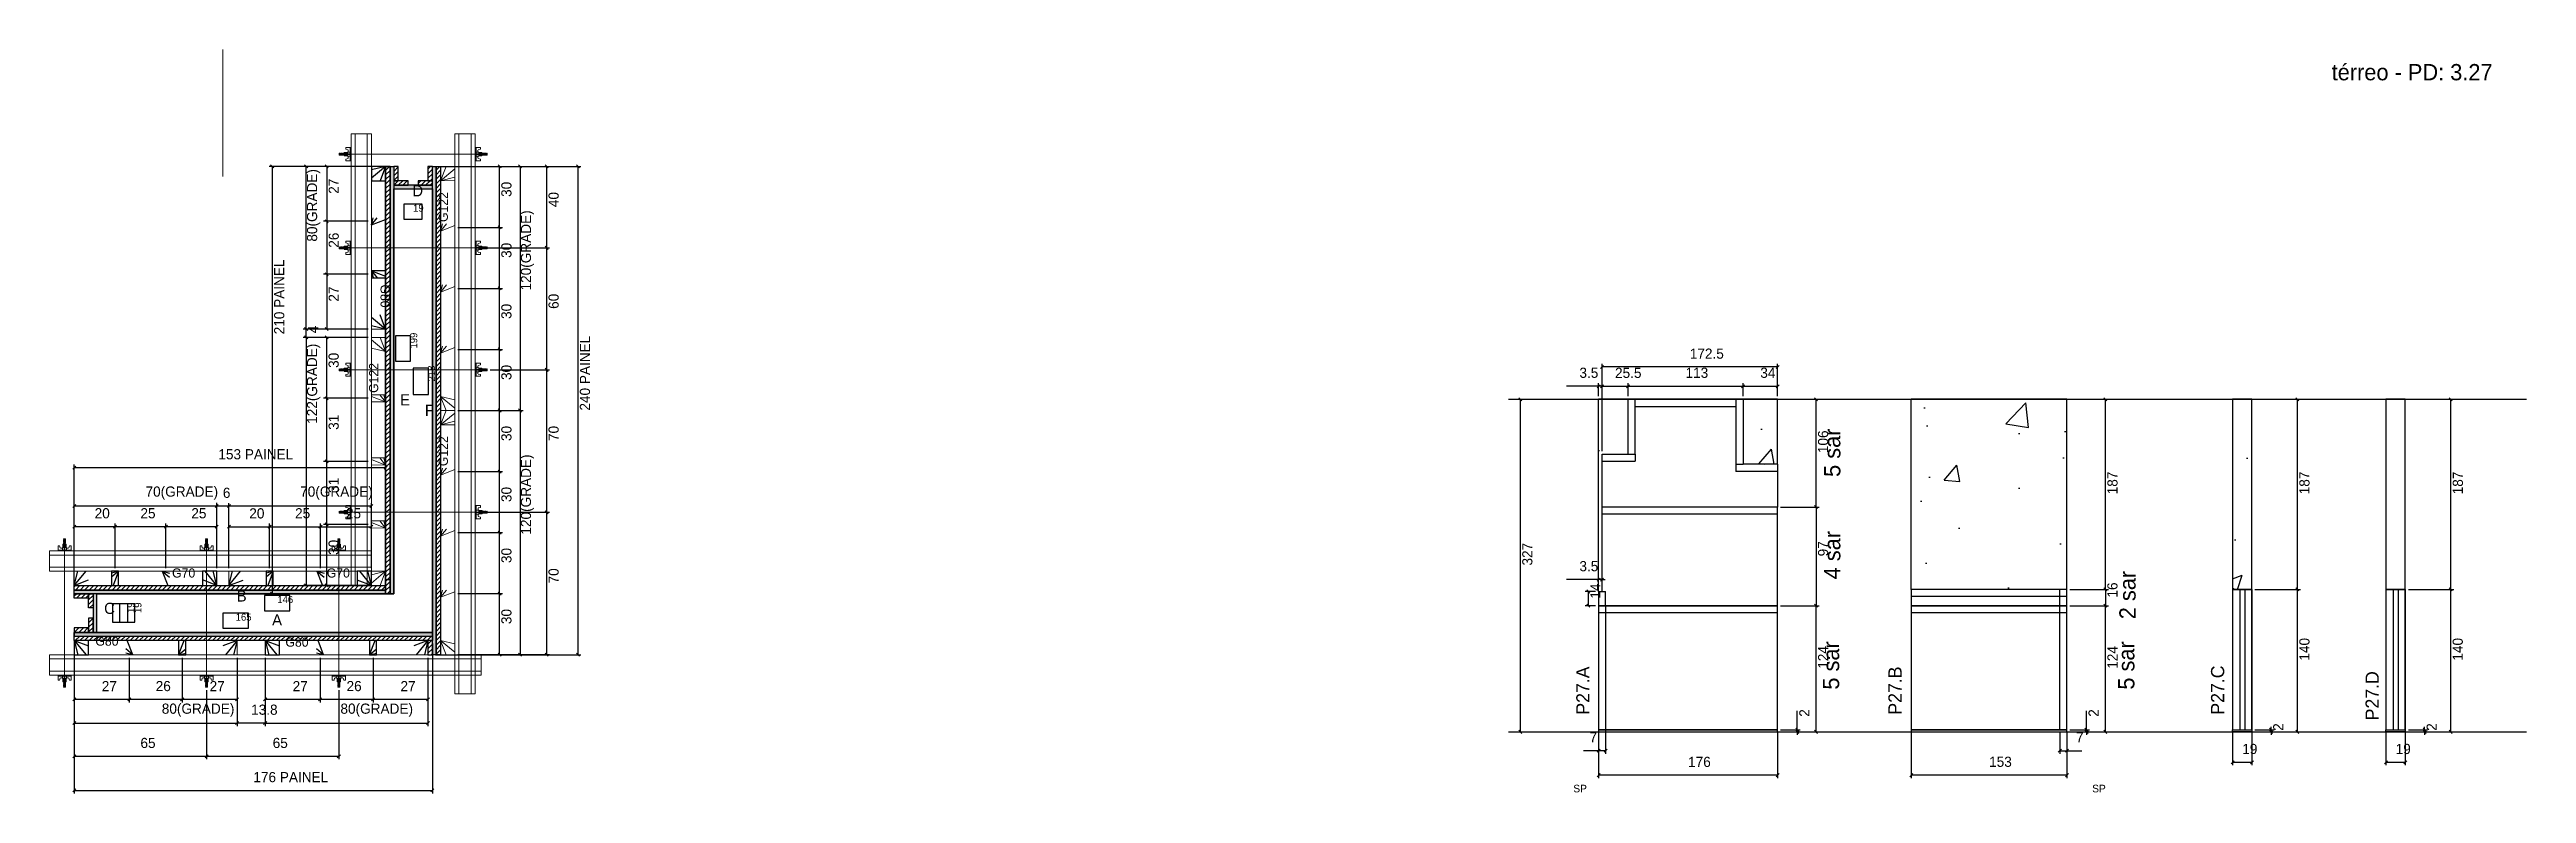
# Model space of a CAD drawing. Header units: metres. Extents: x 15022 to 19042, y 471 to 1202.
# Drawn here: x 15022 to 17457, y 471 to 1202 of the extents above; entities that cross this region are included whole.
import ezdxf

# ---------------------------------------------------------------- set-up
doc = ezdxf.new("R2010")
doc.units = ezdxf.units.M
for name, color, linetype in [('CHAPA', 7, 'Continuous'), ('CONCRETO', 7, 'Continuous'), ('COTA', 7, 'Continuous'), ('Hachura', 7, 'Continuous'), ('Madeira', 7, 'Continuous'), ('MEIO_PONT', 7, 'Continuous'), ('NOMENCLATURA', 7, 'Continuous'), ('Nível', 7, 'Continuous'), ('Painéis', 7, 'Continuous'), ('Perfil Metálico', 7, 'Continuous'), ('SARR_2.2x7', 7, 'Continuous'), ('SARRAFO', 7, 'Continuous'), ('texto', 7, 'Continuous'), ('Texto Seção', 7, 'Continuous'), ('TEXTO_GERAL', 7, 'Continuous')]:
    doc.layers.add(name, color=color, linetype=linetype)

msp = doc.modelspace()

# ---------------------------------------------------------------- texts
at = {"layer": 'COTA', "color": 241, "lineweight": 25}
for s, p in [('80(GRADE)', (15285.4, 1013)), ('27', (15306.7, 1060)), ('30', (15476.4, 1057)), ('40', (15522.8, 1046.9)), ('120(GRADE)', (15495.6, 965)), ('26', (15306.7, 1007)), ('30', (15476.4, 997)), ('210 PAINEL', (15253.1, 921.9)), ('27', (15306.7, 954)), ('30', (15476.4, 937)), ('60', (15522.8, 946.9)), ('4', (15286.5, 923)), ('122(GRADE)', (15285.4, 833.9)), ('30', (15306.6, 888.9)), ('240 PAINEL', (15553.6, 846.9)), ('30', (15476.4, 877)), ('31', (15306.6, 828)), ('30', (15476.4, 817)), ('70', (15522.8, 817)), ('31', (15306.6, 766)), ('120(GRADE)', (15495.6, 725)), ('30', (15476.4, 757)), ('30', (15306.6, 705)), ('30', (15476.4, 697)), ('70', (15522.8, 677)), ('30', (15476.4, 637))]:
    msp.add_text(s, height=10, rotation=90, dxfattribs=at).set_placement(p)
at = {"layer": 'COTA', "color": 1, "lineweight": 25}
for s, p in [('19', (15379.7, 1042.5)), ('146', (15246.2, 657.7)), ('165', (15205.3, 640.4))]:
    msp.add_text(s, height=7, dxfattribs=at).set_placement(p)
for s, p in [('199', (15383.8, 907.9)), ('218', (15401.2, 875.6)), ('19', (15105.7, 647.9)), ('19', (15112.7, 647.9))]:
    msp.add_text(s, height=7, rotation=90, dxfattribs=at).set_placement(p)
at = {"layer": 'COTA', "color": 240, "lineweight": 25}
for s, p in [('172.5', (16634.6, 897.9)), ('3.5', (16526.1, 879.1)), ('25.5', (16561.1, 879)), ('113', (16630.4, 879.1)), ('34', (16703.9, 879.1)), ('3.5', (16526.1, 689)), ('7', (16536, 520.7)), ('7', (17014.2, 520.7)), ('19', (17177.6, 509.3)), ('19', (17328.4, 509.3)), ('176', (16632.9, 496.6)), ('153', (16928.8, 496.7))]:
    msp.add_text(s, height=10, dxfattribs=at).set_placement(p)
at = {"layer": 'COTA', "color": 241, "lineweight": 25}
for s, p in [('153 PAINEL', (15188.3, 799)), ('70(GRADE)', (15116.7, 762.3)), ('6', (15192.7, 761.1)), ('70(GRADE)', (15268.7, 762.3)), ('20', (15066.7, 741)), ('25', (15111.7, 741)), ('25', (15161.7, 741)), ('20', (15218.7, 740.9)), ('25', (15263.7, 741)), ('25', (15313.7, 741)), ('27', (15073.7, 571)), ('26', (15126.7, 571.1)), ('27', (15179.7, 571)), ('27', (15261.3, 571)), ('26', (15314.3, 571.1)), ('27', (15367.3, 571)), ('80(GRADE)', (15132.7, 548.9)), ('13.8', (15220.5, 547.9)), ('80(GRADE)', (15308.3, 548.9)), ('65', (15111.7, 515.2)), ('65', (15241.7, 515.2)), ('176 PAINEL', (15222.7, 481.6))]:
    msp.add_text(s, height=10, dxfattribs=at).set_placement(p)
at = {"layer": 'COTA', "color": 240, "lineweight": 25}
for s, p in [('106', (16770.6, 805.1)), ('187', (17055, 764.6)), ('187', (17243.7, 764.6)), ('187', (17394.5, 764.6)), ('327', (16479.9, 694.6)), ('97', (16770.6, 703.6)), ('14', (16546.8, 662.1)), ('16', (17055, 663.1)), ('124', (16770.7, 593.1)), ('124', (17055.1, 593.1)), ('140', (17243.7, 601.1)), ('140', (17394.4, 601.1)), ('2', (16752.2, 545.9)), ('2', (17036.5, 545.9)), ('2', (17218, 532.1)), ('2', (17368.8, 532.1))]:
    msp.add_text(s, height=10, rotation=90, dxfattribs=at).set_placement(p)
at = {"layer": 'NOMENCLATURA', "color": 2, "lineweight": 25}
msp.add_text('térreo - PD: 3.27', height=16, dxfattribs=at).set_placement((17265.5, 1171.6))
at = {"layer": 'NOMENCLATURA', "color": 7, "lineweight": 25}
for s, p in [('5 sar', (16782.6, 781.7)), ('4 sar', (16782.6, 681)), ('2 sar', (17072.8, 641.8)), ('5 sar', (16781.4, 572.6)), ('5 sar', (17071.6, 572.6))]:
    msp.add_text(s, height=16, rotation=90, dxfattribs=at).set_placement(p)
at = {"layer": 'texto', "color": 0, "lineweight": 25}
for p in [(16520.1, 471.6), (17030.1, 471.6)]:
    msp.add_text('SP', height=7.5, dxfattribs=at).set_placement(p)
at = {"layer": 'Texto Seção', "color": 7, "lineweight": 15}
for s, p in [('P27.A', (16536, 548)), ('P27.B', (16842.8, 548)), ('P27.C', (17159.9, 548)), ('P27.D', (17311.8, 542.4))]:
    msp.add_text(s, height=13, rotation=90, dxfattribs=at).set_placement(p)
at = {"layer": 'TEXTO_GERAL', "color": 7, "lineweight": 25}
for s, p in [('D', (15378.9, 1057.5)), ('E', (15366.9, 852)), ('F', (15391.3, 841.7)), ('C', (15076, 647)), ('B', (15206.3, 659.2)), ('A', (15241.1, 635.7))]:
    msp.add_text(s, height=11, dxfattribs=at).set_placement(p)
at = {"layer": 'TEXTO_GERAL', "color": 0, "lineweight": 25}
for s, rotation, p in [('G122', 90, (15413.9, 1032.3)), ('G80', 270, (15347.7, 970.9)), ('G122', 90, (15345.4, 864.3)), ('G122', 90, (15413.9, 792.3))]:
    msp.add_text(s, height=9, rotation=rotation, dxfattribs=at).set_placement(p)
for s, p in [('G70', (15142.8, 682.8)), ('G70', (15294.8, 682.8)), ('G80', (15067.4, 615.8)), ('G80', (15254.2, 614.8))]:
    msp.add_text(s, height=9, dxfattribs=at).set_placement(p)

# ---------------------------------------------------------------- hatches: boundary and pattern name
at = {"layer": 'COTA'}
h = msp.add_hatch(dxfattribs=at)
h.set_pattern_fill('AR-CONC')
h.paths.add_polyline_path([(16548.4, 669.1), (16548.4, 804.1), (16573.9, 804.1), (16573.9, 858.1), (16544.9, 858.1), (16544.9, 669.1), (16548.4, 669.1)])
h = msp.add_hatch(dxfattribs=at)
h.set_pattern_fill('AR-CONC')
h.paths.add_polyline_path([(16720.9, 794.1), (16720.9, 858.1), (16686.9, 858.1), (16686.9, 794.1), (16720.9, 794.1)])
h = msp.add_hatch(dxfattribs=at)
h.set_pattern_fill('AR-CONC')
h.paths.add_polyline_path([(17005.3, 671.1), (17005.3, 858.1), (16852.3, 858.1), (16852.3, 671.1), (17005.3, 671.1)])
h = msp.add_hatch(dxfattribs=at)
h.set_pattern_fill('AR-CONC')
h.paths.add_polyline_path([(17168.1, 671.1), (17187.1, 671.1), (17187.1, 858.1), (17168.1, 858.1), (17168.1, 671.1)])
h = msp.add_hatch(dxfattribs=at)
h.set_pattern_fill('AR-CONC')
h.paths.add_polyline_path([(17318.9, 671.1), (17337.9, 671.1), (17337.9, 858.1), (17318.9, 858.1), (17318.9, 671.1)])
at = {"layer": 'Hachura'}
h = msp.add_hatch(dxfattribs=at)
h.set_pattern_fill('ANSI31')
h.paths.add_polyline_path([(15352.7, 1086.9), (15357.1, 1086.9), (15357.1, 666.9), (15352.7, 666.9), (15352.7, 1086.9)])
h = msp.add_hatch(color=7, dxfattribs=at)
h.dxf.hatch_style = 1
h.paths.add_polyline_path([(15357.1, 1086.9), (15360.7, 1086.9), (15360.7, 666.9), (15357.1, 666.9), (15357.1, 1086.9)])
h = msp.add_hatch(dxfattribs=at)
h.set_pattern_fill('ANSI31')
h.paths.add_polyline_path([(15365.1, 1072.9), (15360.7, 1072.9), (15360.7, 1086.9), (15365.1, 1086.9), (15365.1, 1072.9)])
h = msp.add_hatch(dxfattribs=at)
h.set_pattern_fill('ANSI31')
h.paths.add_polyline_path([(15374.7, 1072.9), (15374.7, 1068.5), (15360.7, 1068.5), (15360.7, 1072.9), (15374.7, 1072.9)])
h = msp.add_hatch(dxfattribs=at)
h.set_pattern_fill('ANSI31')
h.paths.add_polyline_path([(15398.7, 1072.9), (15398.7, 1068.5), (15384.7, 1068.5), (15384.7, 1072.9), (15398.7, 1072.9)])
h = msp.add_hatch(dxfattribs=at)
h.set_pattern_fill('ANSI31')
h.paths.add_polyline_path([(15398.7, 1072.9), (15394.3, 1072.9), (15394.3, 1086.9), (15398.7, 1086.9), (15398.7, 1072.9)])
h = msp.add_hatch(color=7, dxfattribs=at)
h.dxf.hatch_style = 1
h.paths.add_polyline_path([(15402.3, 606.9), (15398.7, 606.9), (15398.7, 1086.9), (15402.3, 1086.9), (15402.3, 606.9)])
h = msp.add_hatch(dxfattribs=at)
h.set_pattern_fill('ANSI31')
h.paths.add_polyline_path([(15402.3, 1086.9), (15406.7, 1086.9), (15406.7, 606.9), (15402.3, 606.9), (15402.3, 1086.9)])
h = msp.add_hatch(color=7, dxfattribs=at)
h.dxf.hatch_style = 1
h.paths.add_polyline_path([(15398.7, 1064.9), (15398.7, 1068.5), (15360.7, 1068.5), (15360.7, 1064.9), (15398.7, 1064.9)])
h = msp.add_hatch(dxfattribs=at)
h.set_pattern_fill('ANSI31')
h.paths.add_polyline_path([(15352.7, 670.5), (15352.7, 674.9), (15046.7, 674.9), (15046.7, 670.5), (15352.7, 670.5)])
h = msp.add_hatch(color=7, dxfattribs=at)
h.dxf.hatch_style = 1
h.paths.add_polyline_path([(15352.7, 666.9), (15046.7, 666.9), (15046.7, 670.5), (15352.7, 670.5), (15352.7, 666.9)])
h = msp.add_hatch(dxfattribs=at)
h.set_pattern_fill('ANSI31')
h.paths.add_polyline_path([(15060.7, 662.5), (15060.7, 666.9), (15046.7, 666.9), (15046.7, 662.5), (15060.7, 662.5)])
h = msp.add_hatch(dxfattribs=at)
h.set_pattern_fill('ANSI31')
h.paths.add_polyline_path([(15065.1, 666.9), (15060.7, 666.9), (15060.7, 652.9), (15065.1, 652.9), (15065.1, 666.9)])
h = msp.add_hatch(color=7, dxfattribs=at)
h.dxf.hatch_style = 1
h.paths.add_polyline_path([(15065.1, 628.9), (15068.7, 628.9), (15068.7, 666.9), (15065.1, 666.9), (15065.1, 628.9)])
h = msp.add_hatch(dxfattribs=at)
h.set_pattern_fill('ANSI31')
h.paths.add_polyline_path([(15060.7, 633.3), (15060.7, 628.9), (15046.7, 628.9), (15046.7, 633.3), (15060.7, 633.3)])
h = msp.add_hatch(dxfattribs=at)
h.set_pattern_fill('ANSI31')
h.paths.add_polyline_path([(15065.1, 628.9), (15060.7, 628.9), (15060.7, 642.9), (15065.1, 642.9), (15065.1, 628.9)])
h = msp.add_hatch(color=7, dxfattribs=at)
h.dxf.hatch_style = 1
h.paths.add_polyline_path([(15398.7, 628.9), (15046.7, 628.9), (15046.7, 625.3), (15398.7, 625.3), (15398.7, 628.9)])
h = msp.add_hatch(dxfattribs=at)
h.set_pattern_fill('ANSI31')
h.paths.add_polyline_path([(15398.7, 625.3), (15398.7, 620.9), (15046.7, 620.9), (15046.7, 625.3), (15398.7, 625.3)])
h = msp.add_hatch(dxfattribs=at)
h.set_pattern_fill('ANSI31')
h.paths.add_polyline_path([(15398.7, 606.9), (15394.3, 606.9), (15394.3, 620.9), (15398.7, 620.9), (15398.7, 606.9)])

# ---------------------------------------------------------------- linework, layer by layer
at = {"layer": 'CHAPA', "color": 1, "lineweight": 25}
for p, q in [((15398.7, 620.9), (15395, 620.9)), ((15398.7, 628.9), (15398.7, 620.9))]:
    msp.add_line(p, q, dxfattribs=at)
for points in [[(15360.7, 1086.9), (15360.7, 666.9), (15357.1, 666.9), (15357.1, 1086.9)], [(15402.3, 606.9), (15398.7, 606.9), (15398.7, 1086.9), (15402.3, 1086.9)], [(15398.7, 1064.9), (15398.7, 1068.5), (15360.7, 1068.5), (15360.7, 1064.9)], [(15352.7, 666.9), (15046.7, 666.9), (15046.7, 670.5), (15352.7, 670.5)], [(15065.1, 628.9), (15068.7, 628.9), (15068.7, 666.9), (15065.1, 666.9)], [(15398.7, 628.9), (15046.7, 628.9), (15046.7, 625.3), (15398.7, 625.3)]]:
    msp.add_lwpolyline(points, close=True, dxfattribs=at)
at = {"layer": 'CONCRETO', "color": 2, "lineweight": 25}
msp.add_lwpolyline([(15068.7, 628.9), (15068.7, 666.9), (15360.7, 666.9), (15360.7, 1064.9), (15398.7, 1064.9), (15398.7, 628.9)], close=True, dxfattribs=at)
at = {"layer": 'COTA', "color": 241, "lineweight": 25}
for p, q in [((15349.7, 1086.9), (15238.2, 1086.9)), ((15241.2, 1086.9), (15241.2, 666.9)), ((15335.7, 1087), (15271.6, 1087)), ((15274.6, 927), (15274.6, 1087)), ((15335.7, 1087), (15291.8, 1087)), ((15294.8, 1087), (15294.8, 1033)), ((15401.7, 1086.9), (15544.7, 1086.9)), ((15423.7, 1087), (15487.9, 1087)), ((15423.7, 1087), (15467.7, 1087)), ((15423.7, 1086.9), (15513.9, 1086.9)), ((15464.7, 1027), (15464.7, 1087)), ((15484.9, 1087), (15484.9, 847)), ((15510.9, 1086.9), (15510.9, 1006.9)), ((15541.7, 1086.9), (15541.7, 606.9)), ((15335.7, 1033), (15291.8, 1033)), ((15335.7, 1033), (15291.8, 1033)), ((15294.8, 1033), (15294.8, 981)), ((15423.7, 1027), (15467.7, 1027)), ((15423.7, 1027), (15467.7, 1027)), ((15464.7, 967), (15464.7, 1027)), ((15443.7, 1006.9), (15513.9, 1006.9)), ((15443.7, 1006.9), (15513.9, 1006.9)), ((15510.9, 1006.9), (15510.9, 887)), ((15335.7, 981), (15291.8, 981)), ((15335.7, 981), (15291.8, 981)), ((15294.8, 981), (15294.8, 927)), ((15423.7, 967), (15467.7, 967)), ((15423.7, 967), (15467.7, 967)), ((15464.7, 907), (15464.7, 967)), ((15335.7, 927), (15271.6, 927)), ((15335.7, 927), (15271.6, 927)), ((15274.6, 918.9), (15274.6, 927)), ((15335.7, 927), (15291.8, 927)), ((15335.7, 918.9), (15271.6, 918.9)), ((15335.7, 918.9), (15271.6, 918.9)), ((15274.6, 918.9), (15274.6, 675)), ((15335.7, 918.9), (15291.8, 918.9)), ((15294.8, 859), (15294.8, 918.9)), ((15423.7, 907), (15467.7, 907)), ((15423.7, 907), (15467.7, 907)), ((15464.7, 847), (15464.7, 907)), ((15455.5, 887), (15513.9, 887)), ((15455.5, 887), (15513.9, 887)), ((15510.9, 887), (15510.9, 747)), ((15335.7, 859), (15291.8, 859)), ((15335.7, 859), (15291.8, 859)), ((15294.8, 797), (15294.8, 859)), ((16720.9, 858.1), (16544.9, 858.1)), ((16544.9, 669.1), (16544.9, 858.1)), ((16720.9, 794.1), (16720.9, 858.1)), ((17005.3, 858.1), (16852.3, 858.1)), ((16852.3, 671.1), (16852.3, 858.1)), ((17005.3, 671.1), (17005.3, 858.1)), ((15423.7, 847), (15467.7, 847)), ((15423.7, 847), (15487.9, 847)), ((15423.7, 847), (15487.9, 847)), ((15423.7, 847), (15467.7, 847)), ((15464.7, 787), (15464.7, 847)), ((15484.9, 847), (15484.9, 607)), ((15046.7, 669.9), (15046.7, 793.8)), ((15352.7, 790.8), (15046.7, 790.8)), ((15335.7, 797), (15291.8, 797)), ((15335.7, 797), (15291.8, 797)), ((15294.8, 735), (15294.8, 797)), ((15352.7, 669.9), (15352.7, 793.8)), ((15423.7, 787), (15467.7, 787)), ((15423.7, 787), (15467.7, 787)), ((15464.7, 727), (15464.7, 787)), ((15046.7, 691.9), (15046.7, 756.1)), ((15186.7, 691.9), (15186.7, 756.1)), ((15186.7, 691.9), (15186.7, 756)), ((15198.7, 691.9), (15198.7, 756)), ((15198.7, 691.9), (15198.7, 756)), ((15338.7, 691.9), (15338.7, 756)), ((15186.7, 753.1), (15046.7, 753.1)), ((15046.7, 691.9), (15046.7, 735.9)), ((15046.7, 732.9), (15086.7, 732.9)), ((15086.7, 691.9), (15086.7, 735.9)), ((15086.7, 691.9), (15086.7, 735.9)), ((15086.7, 732.9), (15136.7, 732.9)), ((15136.7, 691.9), (15136.7, 735.9)), ((15136.7, 691.9), (15136.7, 735.9)), ((15136.7, 732.9), (15186.7, 732.9)), ((15198.7, 753), (15186.7, 753)), ((15186.7, 691.9), (15186.7, 735.9)), ((15338.7, 753), (15198.7, 753)), ((15198.7, 691.9), (15198.7, 735.8)), ((15198.7, 732.8), (15238.7, 732.8)), ((15238.7, 691.9), (15238.7, 735.8)), ((15238.7, 691.9), (15238.7, 735.8)), ((15238.7, 732.8), (15288.7, 732.8)), ((15288.7, 691.9), (15288.7, 735.8)), ((15288.7, 691.9), (15288.7, 735.8)), ((15288.7, 732.8), (15338.7, 732.8)), ((15335.7, 735), (15291.8, 735)), ((15335.7, 735), (15291.8, 735)), ((15294.8, 675), (15294.8, 735)), ((15338.7, 691.9), (15338.7, 735.8)), ((15443.8, 747), (15513.9, 747)), ((15443.8, 747), (15513.9, 747)), ((15510.9, 747), (15510.9, 607)), ((15423.7, 727), (15467.7, 727)), ((15423.7, 727), (15467.7, 727)), ((15464.7, 667), (15464.7, 727)), ((15349.7, 666.9), (15238.2, 666.9)), ((15335.7, 675), (15271.6, 675)), ((15335.7, 675), (15291.8, 675)), ((15423.7, 667), (15467.7, 667)), ((15423.7, 667), (15467.7, 667)), ((15464.7, 607), (15464.7, 667)), ((15046.7, 617.9), (15046.7, 470.5)), ((15046.7, 617.9), (15046.7, 504.1)), ((15398.7, 617.9), (15398.7, 470.5)), ((15046.7, 603.9), (15046.7, 560)), ((15046.7, 603.9), (15046.7, 536.7)), ((15100.7, 603.9), (15100.7, 560)), ((15100.7, 603.9), (15100.7, 560)), ((15152.7, 603.9), (15152.7, 560)), ((15152.7, 603.9), (15152.7, 560)), ((15206.7, 603.9), (15206.7, 560)), ((15206.7, 603.9), (15206.7, 536.7)), ((15206.7, 603.9), (15206.7, 536.7)), ((15234.3, 603.9), (15234.3, 560)), ((15234.3, 603.9), (15234.3, 536.7)), ((15234.3, 603.9), (15234.3, 536.7)), ((15288.3, 603.9), (15288.3, 560)), ((15288.3, 603.9), (15288.3, 560)), ((15340.3, 603.9), (15340.3, 560)), ((15340.3, 603.9), (15340.3, 560)), ((15394.3, 603.9), (15394.3, 560)), ((15394.3, 603.9), (15394.3, 536.7)), ((15401.7, 606.9), (15544.7, 606.9)), ((15423.7, 607), (15513.9, 607)), ((15423.7, 607), (15467.7, 607)), ((15423.7, 607), (15487.9, 607)), ((15100.7, 563), (15046.7, 563)), ((15152.7, 563), (15100.7, 563)), ((15206.7, 563), (15152.7, 563)), ((15176.7, 572.1), (15176.7, 504.1)), ((15176.7, 572.1), (15176.7, 504.1)), ((15288.3, 563), (15234.3, 563)), ((15340.3, 563), (15288.3, 563)), ((15306.7, 572.1), (15306.7, 504.1)), ((15394.3, 563), (15340.3, 563)), ((15046.7, 539.7), (15206.7, 539.7)), ((15234.3, 539.7), (15206.7, 539.7)), ((15234.3, 539.7), (15394.3, 539.7)), ((15046.7, 507.1), (15176.7, 507.1)), ((15176.7, 507.1), (15306.7, 507.1)), ((15046.7, 473.5), (15398.7, 473.5))]:
    msp.add_line(p, q, dxfattribs=at)
at = {"layer": 'COTA', "color": 0, "lineweight": 25}
for p, q in [((15242.7, 1085.4), (15239.7, 1088.4)), ((15276.1, 1085.5), (15273.1, 1088.5)), ((15296.3, 1085.5), (15293.3, 1088.5)), ((15466.2, 1085.5), (15463.2, 1088.5)), ((15486.4, 1085.5), (15483.4, 1088.5)), ((15512.4, 1085.4), (15509.4, 1088.4)), ((15543.2, 1085.4), (15540.2, 1088.4)), ((15293.3, 1034.5), (15296.3, 1031.5)), ((15296.3, 1031.5), (15293.3, 1034.5)), ((15466.2, 1025.5), (15463.2, 1028.5)), ((15463.2, 1028.5), (15466.2, 1025.5)), ((15509.4, 1008.4), (15512.4, 1005.4)), ((15512.4, 1005.4), (15509.4, 1008.4)), ((15293.3, 982.5), (15296.3, 979.5)), ((15296.3, 979.5), (15293.3, 982.5)), ((15466.2, 965.5), (15463.2, 968.5)), ((15463.2, 968.5), (15466.2, 965.5)), ((15276.1, 925.5), (15273.1, 928.5)), ((15273.1, 928.5), (15276.1, 925.5)), ((15293.3, 928.5), (15296.3, 925.5)), ((15276.1, 917.4), (15273.1, 920.4)), ((15273.1, 920.4), (15276.1, 917.4)), ((15296.3, 917.4), (15293.3, 920.4)), ((15466.2, 905.5), (15463.2, 908.5)), ((15463.2, 908.5), (15466.2, 905.5)), ((15509.4, 888.5), (15512.4, 885.5)), ((15512.4, 885.5), (15509.4, 888.5)), ((16549.9, 891.3), (16546.9, 888.3)), ((16719.4, 888.3), (16722.4, 891.3)), ((15296.3, 857.5), (15293.3, 860.5)), ((15293.3, 860.5), (15296.3, 857.5)), ((16469.6, 856.6), (16466.6, 859.6)), ((16543.4, 869.4), (16546.4, 872.4)), ((16549.9, 872.4), (16546.9, 869.4)), ((16549.9, 872.4), (16546.9, 869.4)), ((16572.4, 869.4), (16575.4, 872.4)), ((16575.4, 872.4), (16572.4, 869.4)), ((16685.4, 869.4), (16688.4, 872.4)), ((16688.4, 872.4), (16685.4, 869.4)), ((16719.4, 869.4), (16722.4, 872.4)), ((16760.2, 856.6), (16757.2, 859.6)), ((17044.6, 856.6), (17041.6, 859.6)), ((17233.3, 856.6), (17230.3, 859.6)), ((17384.1, 856.6), (17381.1, 859.6)), ((15463.2, 848.5), (15466.2, 845.5)), ((15466.2, 845.5), (15463.2, 848.5)), ((15483.4, 848.5), (15486.4, 845.5)), ((15486.4, 845.5), (15483.4, 848.5)), ((15048.2, 792.3), (15045.2, 789.3)), ((15296.3, 795.5), (15293.3, 798.5)), ((15293.3, 798.5), (15296.3, 795.5)), ((15351.2, 789.3), (15354.2, 792.3)), ((15466.2, 785.5), (15463.2, 788.5)), ((15463.2, 788.5), (15466.2, 785.5)), ((15048.2, 754.6), (15045.2, 751.6)), ((15048.2, 734.4), (15045.2, 731.4)), ((15085.2, 731.4), (15088.2, 734.4)), ((15088.2, 734.4), (15085.2, 731.4)), ((15135.2, 731.4), (15138.2, 734.4)), ((15138.2, 734.4), (15135.2, 731.4)), ((15185.2, 751.6), (15188.2, 754.6)), ((15188.2, 754.5), (15185.2, 751.5)), ((15185.2, 731.4), (15188.2, 734.4)), ((15200.2, 754.5), (15197.2, 751.5)), ((15197.2, 751.5), (15200.2, 754.5)), ((15200.2, 734.3), (15197.2, 731.3)), ((15237.2, 731.3), (15240.2, 734.3)), ((15240.2, 734.3), (15237.2, 731.3)), ((15287.2, 731.3), (15290.2, 734.3)), ((15290.2, 734.3), (15287.2, 731.3)), ((15296.3, 733.5), (15293.3, 736.5)), ((15293.3, 736.5), (15296.3, 733.5)), ((15337.2, 751.5), (15340.2, 754.5)), ((15337.2, 731.3), (15340.2, 734.3)), ((15509.4, 748.5), (15512.4, 745.5)), ((15512.4, 745.5), (15509.4, 748.5)), ((16757.2, 753.6), (16760.2, 750.6)), ((16760.2, 750.6), (16757.2, 753.6)), ((15466.2, 725.5), (15463.2, 728.5)), ((15463.2, 728.5), (15466.2, 725.5)), ((16543.4, 679.3), (16546.4, 682.3)), ((16549.9, 682.3), (16546.9, 679.3)), ((15239.7, 668.4), (15242.7, 665.4)), ((15273.1, 676.5), (15276.1, 673.5)), ((15293.3, 676.5), (15296.3, 673.5)), ((15466.2, 665.5), (15463.2, 668.5)), ((15463.2, 668.5), (15466.2, 665.5)), ((16536.4, 667.6), (16533.4, 670.6)), ((17041.6, 672.6), (17044.6, 669.6)), ((17044.6, 669.6), (17041.6, 672.6)), ((17230.3, 672.6), (17233.3, 669.6)), ((17233.3, 669.6), (17230.3, 672.6)), ((17381.1, 672.6), (17384.1, 669.6)), ((17384.1, 669.6), (17381.1, 672.6)), ((16533.4, 656.6), (16536.4, 653.6)), ((16760.2, 653.6), (16757.2, 656.6)), ((16757.2, 656.6), (16760.2, 653.6)), ((17044.6, 653.6), (17041.6, 656.6)), ((17041.6, 656.6), (17044.6, 653.6)), ((15463.2, 608.5), (15466.2, 605.5)), ((15483.4, 608.5), (15486.4, 605.5)), ((15509.4, 608.5), (15512.4, 605.5)), ((15540.2, 608.4), (15543.2, 605.4)), ((15048.2, 564.5), (15045.2, 561.5)), ((15102.2, 564.5), (15099.2, 561.5)), ((15099.2, 561.5), (15102.2, 564.5)), ((15154.2, 564.5), (15151.2, 561.5)), ((15151.2, 561.5), (15154.2, 564.5)), ((15205.2, 561.5), (15208.2, 564.5)), ((15235.8, 564.5), (15232.8, 561.5)), ((15289.8, 564.5), (15286.8, 561.5)), ((15286.8, 561.5), (15289.8, 564.5)), ((15341.8, 564.5), (15338.8, 561.5)), ((15338.8, 561.5), (15341.8, 564.5)), ((15392.8, 561.5), (15395.8, 564.5)), ((15048.2, 541.2), (15045.2, 538.2)), ((15205.2, 538.2), (15208.2, 541.2)), ((15208.2, 541.2), (15205.2, 538.2)), ((15235.8, 541.2), (15232.8, 538.2)), ((15232.8, 538.2), (15235.8, 541.2)), ((15392.8, 538.2), (15395.8, 541.2)), ((16466.6, 532.6), (16469.6, 529.6)), ((16546.4, 514.1), (16543.4, 511.1)), ((16550.4, 511.1), (16553.4, 514.1)), ((16738.7, 534.6), (16741.7, 531.6)), ((16741.7, 529.6), (16738.7, 532.6)), ((16757.2, 532.6), (16760.2, 529.6)), ((16999.8, 514.1), (16996.8, 511.1)), ((17003.8, 511.1), (17006.8, 514.1)), ((17023, 534.6), (17026, 531.6)), ((17026, 529.6), (17023, 532.6)), ((17041.6, 532.6), (17044.6, 529.6)), ((17204.5, 534.6), (17207.5, 531.6)), ((17207.5, 529.6), (17204.5, 532.6)), ((17230.3, 532.6), (17233.3, 529.6)), ((17355.3, 534.6), (17358.3, 531.6)), ((17358.3, 529.6), (17355.3, 532.6)), ((17381.1, 532.6), (17384.1, 529.6)), ((15048.2, 508.6), (15045.2, 505.6)), ((15175.2, 505.6), (15178.2, 508.6)), ((15178.2, 508.6), (15175.2, 505.6)), ((15305.2, 505.6), (15308.2, 508.6)), ((16546.4, 490), (16543.4, 487)), ((16719.4, 487), (16722.4, 490)), ((16853.8, 490), (16850.8, 487)), ((17003.8, 487), (17006.8, 490)), ((17169.6, 502.7), (17166.6, 499.7)), ((17185.6, 499.7), (17188.6, 502.7)), ((17320.4, 502.7), (17317.4, 499.7)), ((17336.4, 499.7), (17339.4, 502.7)), ((15048.2, 475), (15045.2, 472)), ((15397.2, 472), (15400.2, 475))]:
    msp.add_line(p, q, dxfattribs=at)
at = {"layer": 'COTA', "color": 180, "lineweight": 25}
for p, q in [((15388.7, 1050), (15370.7, 1050)), ((15370.7, 1050), (15370.7, 1035)), ((15388.7, 1035), (15388.7, 1050)), ((15370.7, 1035), (15388.7, 1035)), ((15377.3, 920.3), (15362.3, 920.3)), ((15362.3, 920.3), (15362.3, 895.6)), ((15377.3, 895.6), (15377.3, 920.3)), ((15362.3, 895.6), (15377.3, 895.6)), ((15394.7, 888.6), (15379.7, 888.6)), ((15379.7, 888.6), (15379.7, 862.6)), ((15394.7, 862.6), (15394.7, 888.6)), ((15379.7, 862.6), (15394.7, 862.6)), ((15258.7, 665.2), (15233.7, 665.2)), ((15233.7, 665.2), (15233.7, 650.2)), ((15258.7, 650.2), (15258.7, 665.2)), ((15099.2, 656.9), (15084.2, 656.9)), ((15084.2, 656.9), (15084.2, 638.9)), ((15084.2, 638.9), (15099.2, 638.9)), ((15106.2, 656.9), (15091.2, 656.9)), ((15091.2, 656.9), (15091.2, 638.9)), ((15091.2, 638.9), (15106.2, 638.9)), ((15099.2, 638.9), (15099.2, 656.9)), ((15106.2, 638.9), (15106.2, 656.9)), ((15217.8, 647.9), (15192.8, 647.9)), ((15192.8, 647.9), (15192.8, 632.9)), ((15217.8, 632.9), (15217.8, 647.9)), ((15233.7, 650.2), (15258.7, 650.2)), ((15192.8, 632.9), (15217.8, 632.9))]:
    msp.add_line(p, q, dxfattribs=at)
at = {"layer": 'COTA', "color": 4, "lineweight": 25}
for p, q in [((16548.4, 861.1), (16548.4, 892.8)), ((16720.9, 889.8), (16548.4, 889.8)), ((16720.9, 861.1), (16720.9, 892.8)), ((16459.3, 858.1), (16471.1, 858.1)), ((16468.1, 531.1), (16468.1, 858.1)), ((16544.9, 870.9), (16513.3, 870.9)), ((16544.9, 861.1), (16544.9, 873.9)), ((16548.4, 870.9), (16544.9, 870.9)), ((16548.4, 807.1), (16548.4, 873.9)), ((16548.4, 807.1), (16548.4, 873.9)), ((16548.4, 870.9), (16573.9, 870.9)), ((16548.4, 870.9), (16551.4, 870.9)), ((16573.9, 861.1), (16573.9, 873.9)), ((16573.9, 861.1), (16573.9, 873.9)), ((16573.9, 870.9), (16686.9, 870.9)), ((16686.9, 861.1), (16686.9, 873.9)), ((16686.9, 861.1), (16686.9, 873.9)), ((16686.9, 870.9), (16720.9, 870.9)), ((16720.9, 861.1), (16720.9, 873.9)), ((16723.9, 858.1), (16761.7, 858.1)), ((16758.7, 752.1), (16758.7, 858.1)), ((17008.3, 858.1), (17046.1, 858.1)), ((17043.1, 671.1), (17043.1, 858.1)), ((17190.1, 858.1), (17234.8, 858.1)), ((17231.8, 671.1), (17231.8, 858.1)), ((17340.9, 858.1), (17385.6, 858.1)), ((17382.6, 671.1), (17382.6, 858.1)), ((16723.9, 752.1), (16761.7, 752.1)), ((16723.9, 752.1), (16761.7, 752.1)), ((16758.7, 752.1), (16758.7, 655.1)), ((16544.9, 672.1), (16544.9, 683.8)), ((16548.4, 672.1), (16548.4, 683.8)), ((16544.9, 680.8), (16513.3, 680.8)), ((16541.9, 669.1), (16531.9, 669.1)), ((16534.9, 655.1), (16534.9, 669.1)), ((16548.4, 680.8), (16544.9, 680.8)), ((16548.4, 680.8), (16551.4, 680.8)), ((17008.3, 671.1), (17046.1, 671.1)), ((17008.3, 671.1), (17046.1, 671.1)), ((17043.1, 671.1), (17043.1, 655.1)), ((17190.1, 671.1), (17234.8, 671.1)), ((17190.1, 671.1), (17234.8, 671.1)), ((17231.8, 531.1), (17231.8, 671.1)), ((17340.9, 671.1), (17385.6, 671.1)), ((17340.9, 671.1), (17385.6, 671.1)), ((17382.6, 531.1), (17382.6, 671.1)), ((16541.9, 655.1), (16531.9, 655.1)), ((16723.9, 655.1), (16761.7, 655.1)), ((16723.9, 655.1), (16761.7, 655.1)), ((16758.7, 531.1), (16758.7, 655.1)), ((17008.3, 655.1), (17046.1, 655.1)), ((17008.3, 655.1), (17046.1, 655.1)), ((17043.1, 531.1), (17043.1, 655.1)), ((16740.2, 533.1), (16740.2, 551.9)), ((17024.5, 533.1), (17024.5, 551.9)), ((17206, 533.1), (17206, 536.1)), ((17356.8, 533.1), (17356.8, 536.1)), ((16459.3, 531.1), (16471.1, 531.1)), ((16544.9, 512.6), (16530.2, 512.6)), ((16544.9, 530.1), (16544.9, 485.5)), ((16544.9, 528.1), (16544.9, 509.6)), ((16551.9, 512.6), (16544.9, 512.6)), ((16551.9, 530.1), (16551.9, 509.6)), ((16720.9, 530.1), (16720.9, 485.5)), ((16723.9, 533.1), (16743.2, 533.1)), ((16723.9, 531.1), (16743.2, 531.1)), ((16723.9, 531.1), (16761.7, 531.1)), ((16740.2, 531.1), (16740.2, 533.1)), ((16740.2, 531.1), (16740.2, 528.1)), ((16852.3, 530.1), (16852.3, 485.5)), ((16998.3, 530.1), (16998.3, 509.6)), ((16998.3, 512.6), (17005.3, 512.6)), ((17005.3, 530.1), (17005.3, 485.5)), ((17005.3, 528.1), (17005.3, 509.6)), ((17005.3, 512.6), (17020, 512.6)), ((17008.3, 533.1), (17027.5, 533.1)), ((17008.3, 531.1), (17027.5, 531.1)), ((17008.3, 531.1), (17046.1, 531.1)), ((17024.5, 531.1), (17024.5, 533.1)), ((17024.5, 531.1), (17024.5, 528.1)), ((17168.1, 530.1), (17168.1, 498.2)), ((17187.1, 530.1), (17187.1, 498.2)), ((17190.1, 533.1), (17209, 533.1)), ((17190.1, 531.1), (17209, 531.1)), ((17190.1, 531.1), (17234.8, 531.1)), ((17206, 531.1), (17206, 533.1)), ((17206, 531.1), (17206, 528.1)), ((17318.9, 530.1), (17318.9, 498.2)), ((17337.9, 530.1), (17337.9, 498.2)), ((17340.9, 533.1), (17359.8, 533.1)), ((17340.9, 531.1), (17359.8, 531.1)), ((17340.9, 531.1), (17385.6, 531.1)), ((17356.8, 531.1), (17356.8, 533.1)), ((17356.8, 531.1), (17356.8, 528.1)), ((16720.9, 488.5), (16544.9, 488.5)), ((17005.3, 488.5), (16852.3, 488.5)), ((17168.1, 501.2), (17187.1, 501.2)), ((17318.9, 501.2), (17337.9, 501.2))]:
    msp.add_line(p, q, dxfattribs=at)
at = {"layer": 'COTA', "color": 241, "lineweight": 25}
for points in [[(17187.1, 671.1), (17187.1, 858.1), (17168.1, 858.1), (17168.1, 671.1)], [(17337.9, 671.1), (17337.9, 858.1), (17318.9, 858.1), (17318.9, 671.1)]]:
    msp.add_lwpolyline(points, dxfattribs=at)
at = {"layer": 'Hachura', "color": 0, "lineweight": 9}
for p, q in [((15307.2, 1099.9), (15306.9, 1099.6)), ((15306.9, 1098.3), (15306.9, 1099.6)), ((15307.2, 1098), (15306.9, 1098.3)), ((15307.2, 1099.4), (15307.6, 1100.1)), ((15307.8, 1100), (15307.2, 1098.9)), ((15307.2, 1099.7), (15307.4, 1099.9)), ((15307.9, 1099.9), (15307.2, 1098.6)), ((15307.2, 1099.9), (15307.2, 1098)), ((15307.6, 1098), (15307.2, 1098)), ((15307.6, 1098), (15308.5, 1099.9)), ((15307.6, 1098), (15308.5, 1099.9)), ((15307.7, 1097.9), (15308.7, 1100.1)), ((15309, 1100), (15307.9, 1097.9)), ((15307.9, 1099.9), (15308.5, 1099.9)), ((15309.1, 1099.9), (15308.1, 1098)), ((15308.7, 1098), (15308.1, 1098)), ((15308.7, 1098), (15309.7, 1099.9)), ((15308.8, 1097.9), (15309.9, 1100.1)), ((15310.1, 1100), (15309.1, 1097.9)), ((15309.7, 1099.9), (15309.1, 1099.9)), ((15310.2, 1099.9), (15309.2, 1098)), ((15309.9, 1098), (15309.2, 1098)), ((15309.5, 1098), (15309.2, 1098)), ((15309.9, 1098), (15310.9, 1099.9)), ((15310, 1097.9), (15311.1, 1100.1)), ((15311.3, 1100), (15310.2, 1097.9)), ((15310.4, 1099.9), (15310.2, 1099.9)), ((15310.4, 1099.9), (15310.9, 1099.9)), ((15311.4, 1099.9), (15310.4, 1098)), ((15311.1, 1098), (15310.4, 1098)), ((15311.1, 1098), (15312, 1099.9)), ((15311.4, 1099.9), (15312, 1099.9)), ((15312, 1099.1), (15311.4, 1097.9)), ((15312, 1098.9), (15311.6, 1098)), ((15312, 1098), (15311.6, 1098)), ((15312, 1100.7), (15312, 1097.3)), ((15315.2, 1100.7), (15312, 1100.7)), ((15312, 1099.9), (15315.2, 1099.9)), ((15312, 1098.4), (15315.2, 1098.4)), ((15312, 1097.3), (15315.2, 1097.3)), ((15312.1, 1100.7), (15312.1, 1097.3)), ((15317.8, 1105.5), (15313.6, 1105.5)), ((15313.6, 1105.5), (15313.6, 1103.8)), ((15313.6, 1103.8), (15315.8, 1103.2)), ((15315.2, 1097.1), (15315.2, 1101)), ((15315.2, 1101), (15317.8, 1101)), ((15315.2, 1101), (15315.2, 1100.7)), ((15315.2, 1101), (15315.2, 1100.7)), ((15317.8, 1097.1), (15315.2, 1097.1)), ((15315.8, 1099.2), (15317.8, 1099.2)), ((15317.8, 1098.7), (15315.8, 1098.7)), ((15316, 1102.9), (15316, 1101)), ((15316, 1095.1), (15316, 1097.1)), ((15317.8, 1092.6), (15317.8, 1105.5)), ((15317.8, 1105.5), (15318.7, 1105.5)), ((15317.8, 1105.3), (15318.7, 1105.3)), ((15317.8, 1105.1), (15318.7, 1105.1)), ((15317.8, 1104.8), (15318.7, 1104.8)), ((15317.8, 1104.3), (15318.7, 1104.3)), ((15317.8, 1103.5), (15318.7, 1103.5)), ((15317.8, 1102), (15318.7, 1102)), ((15317.8, 1099), (15317.8, 1097.1)), ((15317.8, 1099), (15318.7, 1099)), ((15317.8, 1097.7), (15317.8, 1098.4)), ((15317.8, 1092.6), (15317.8, 1097.7)), ((15317.8, 1096), (15318.7, 1096)), ((15317.9, 1100), (15318.4, 1100)), ((15318.1, 1098.1), (15317.9, 1098.1)), ((15318.6, 1098.1), (15318.1, 1098.1)), ((15318.7, 1105.5), (15318.7, 1092.6)), ((15318.7, 1104.5), (15318.7, 1096.7)), ((15440.7, 1105.5), (15440.7, 1092.6)), ((15441.6, 1105.5), (15440.7, 1105.5)), ((15441.6, 1105.3), (15440.7, 1105.3)), ((15441.6, 1105.1), (15440.7, 1105.1)), ((15441.6, 1104.8), (15440.7, 1104.8)), ((15440.7, 1104.5), (15440.7, 1096.7)), ((15441.6, 1104.3), (15440.7, 1104.3)), ((15441.6, 1103.5), (15440.7, 1103.5)), ((15441.6, 1102), (15440.7, 1102)), ((15441.6, 1099), (15440.7, 1099)), ((15441.6, 1096), (15440.7, 1096)), ((15440.9, 1098.1), (15441.3, 1098.1)), ((15441.5, 1100), (15441.1, 1100)), ((15441.3, 1098.1), (15441.5, 1098.1)), ((15441.6, 1092.6), (15441.6, 1105.5)), ((15441.6, 1105.5), (15445.9, 1105.5)), ((15444.2, 1101), (15441.6, 1101)), ((15443.6, 1099.2), (15441.6, 1099.2)), ((15441.6, 1099), (15441.6, 1097.1)), ((15441.6, 1098.7), (15443.6, 1098.7)), ((15441.6, 1097.7), (15441.6, 1098.4)), ((15441.6, 1092.6), (15441.6, 1097.7)), ((15441.6, 1097.1), (15444.2, 1097.1)), ((15443.4, 1102.9), (15443.4, 1101)), ((15443.4, 1095.1), (15443.4, 1097.1)), ((15445.9, 1103.8), (15443.7, 1103.2)), ((15444.2, 1097.1), (15444.2, 1101)), ((15444.2, 1101), (15444.2, 1100.7)), ((15444.2, 1101), (15444.2, 1100.7)), ((15444.2, 1100.7), (15447.4, 1100.7)), ((15447.4, 1099.9), (15444.2, 1099.9)), ((15447.4, 1098.4), (15444.2, 1098.4)), ((15447.4, 1097.3), (15444.2, 1097.3)), ((15445.9, 1105.5), (15445.9, 1103.8)), ((15447.4, 1100.7), (15447.4, 1097.3)), ((15447.4, 1100.7), (15447.4, 1097.3)), ((15448.1, 1099.9), (15447.4, 1099.9)), ((15448.4, 1098), (15447.4, 1099.9)), ((15447.4, 1099.1), (15448.1, 1097.9)), ((15447.4, 1098.9), (15447.9, 1098)), ((15447.4, 1098), (15447.9, 1098)), ((15448.1, 1099.9), (15449, 1098)), ((15448.2, 1100), (15449.2, 1097.9)), ((15449.5, 1097.9), (15448.4, 1100.1)), ((15448.4, 1098), (15449, 1098)), ((15449, 1099.9), (15448.6, 1099.9)), ((15449.6, 1098), (15448.6, 1099.9)), ((15449, 1099.9), (15449.2, 1099.9)), ((15449.2, 1099.9), (15450.2, 1098)), ((15449.3, 1100), (15450.4, 1097.9)), ((15450.6, 1097.9), (15449.5, 1100.1)), ((15449.6, 1098), (15450.2, 1098)), ((15449.8, 1099.9), (15450.4, 1099.9)), ((15450.7, 1098), (15449.8, 1099.9)), ((15450, 1098), (15450.2, 1098)), ((15450.4, 1099.9), (15451.4, 1098)), ((15450.5, 1100), (15451.5, 1097.9)), ((15451.8, 1097.9), (15450.7, 1100.1)), ((15450.7, 1098), (15451.4, 1098)), ((15451.9, 1098), (15450.9, 1099.9)), ((15451.6, 1099.9), (15450.9, 1099.9)), ((15451.9, 1098), (15450.9, 1099.9)), ((15451.6, 1100), (15452.2, 1098.9)), ((15451.6, 1099.9), (15452.2, 1098.6)), ((15452.2, 1099.4), (15451.9, 1100.1)), ((15451.9, 1098), (15452.2, 1098)), ((15452.2, 1099.7), (15452.1, 1099.9)), ((15452.2, 1099.9), (15452.5, 1099.6)), ((15452.2, 1099.9), (15452.2, 1098)), ((15452.2, 1098), (15452.5, 1098.3)), ((15452.5, 1098.3), (15452.5, 1099.6)), ((15313.6, 1094.2), (15315.8, 1094.8)), ((15313.6, 1092.6), (15313.6, 1094.2)), ((15318.7, 1092.6), (15313.6, 1092.6)), ((15317.8, 1094.6), (15318.7, 1094.6)), ((15317.8, 1093.7), (15318.7, 1093.7)), ((15317.8, 1093.3), (15318.7, 1093.3)), ((15317.8, 1092.9), (15318.7, 1092.9)), ((15317.8, 1092.7), (15318.7, 1092.7)), ((15441.6, 1094.6), (15440.7, 1094.6)), ((15441.6, 1093.7), (15440.7, 1093.7)), ((15441.6, 1093.3), (15440.7, 1093.3)), ((15441.6, 1092.9), (15440.7, 1092.9)), ((15441.6, 1092.7), (15440.7, 1092.7)), ((15440.7, 1092.6), (15445.9, 1092.6)), ((15445.9, 1094.2), (15443.7, 1094.8)), ((15445.9, 1092.6), (15445.9, 1094.2)), ((15307.3, 1007.8), (15306.9, 1007.5)), ((15306.9, 1006.2), (15306.9, 1007.5)), ((15307.3, 1005.9), (15306.9, 1006.2)), ((15307.3, 1007.3), (15307.6, 1008)), ((15307.8, 1007.9), (15307.3, 1006.8)), ((15307.3, 1007.6), (15307.4, 1007.8)), ((15307.9, 1007.8), (15307.3, 1006.5)), ((15307.3, 1007.8), (15307.3, 1005.9)), ((15307.6, 1005.9), (15307.3, 1005.9)), ((15307.6, 1005.9), (15308.5, 1007.8)), ((15307.6, 1005.9), (15308.5, 1007.8)), ((15307.7, 1005.8), (15308.8, 1008)), ((15309, 1007.9), (15307.9, 1005.8)), ((15307.9, 1007.8), (15308.5, 1007.8)), ((15309.1, 1007.8), (15308.1, 1005.9)), ((15308.7, 1005.9), (15308.1, 1005.9)), ((15308.7, 1005.9), (15309.7, 1007.8)), ((15308.8, 1005.8), (15309.9, 1008)), ((15310.1, 1007.9), (15309.1, 1005.8)), ((15309.7, 1007.8), (15309.1, 1007.8)), ((15310.2, 1007.8), (15309.3, 1005.9)), ((15309.9, 1005.9), (15309.3, 1005.9)), ((15309.5, 1005.9), (15309.3, 1005.9)), ((15309.9, 1005.9), (15310.9, 1007.8)), ((15310, 1005.8), (15311.1, 1008)), ((15311.3, 1007.9), (15310.2, 1005.8)), ((15310.4, 1007.8), (15310.2, 1007.8)), ((15310.4, 1007.8), (15310.9, 1007.8)), ((15311.4, 1007.8), (15310.4, 1005.9)), ((15311.1, 1005.9), (15310.4, 1005.9)), ((15311.1, 1005.9), (15312, 1007.8)), ((15311.4, 1007.8), (15312, 1007.8)), ((15312, 1007.1), (15311.4, 1005.8)), ((15312, 1006.8), (15311.6, 1005.9)), ((15312, 1005.9), (15311.6, 1005.9)), ((15312, 1008.6), (15312, 1005.3)), ((15315.3, 1008.6), (15312, 1008.6)), ((15312, 1007.8), (15315.3, 1007.8)), ((15312, 1006.3), (15315.3, 1006.3)), ((15312, 1005.3), (15315.3, 1005.3)), ((15312.1, 1008.6), (15312.1, 1005.3)), ((15317.8, 1013.4), (15313.6, 1013.4)), ((15313.6, 1013.4), (15313.6, 1011.7)), ((15313.6, 1011.7), (15315.8, 1011.1)), ((15313.6, 1002.2), (15315.8, 1002.7)), ((15313.6, 1000.5), (15313.6, 1002.2)), ((15318.7, 1000.5), (15313.6, 1000.5)), ((15315.3, 1005), (15315.3, 1008.9)), ((15315.3, 1008.9), (15317.8, 1008.9)), ((15315.3, 1008.9), (15315.3, 1008.6)), ((15315.3, 1008.9), (15315.3, 1008.6)), ((15317.8, 1005), (15315.3, 1005)), ((15315.8, 1007.1), (15317.8, 1007.1)), ((15317.8, 1006.6), (15315.8, 1006.6)), ((15316, 1010.8), (15316, 1008.9)), ((15316, 1003.1), (15316, 1005)), ((15317.8, 1000.5), (15317.8, 1013.4)), ((15317.8, 1013.4), (15318.7, 1013.4)), ((15317.8, 1013.2), (15318.7, 1013.2)), ((15317.8, 1013), (15318.7, 1013)), ((15317.8, 1012.7), (15318.7, 1012.7)), ((15317.8, 1012.2), (15318.7, 1012.2)), ((15317.8, 1011.4), (15318.7, 1011.4)), ((15317.8, 1010), (15318.7, 1010)), ((15317.8, 1006.9), (15317.8, 1005)), ((15317.8, 1006.9), (15318.7, 1006.9)), ((15317.8, 1005.6), (15317.8, 1006.3)), ((15317.8, 1000.5), (15317.8, 1005.6)), ((15317.8, 1003.9), (15318.7, 1003.9)), ((15317.8, 1002.5), (15318.7, 1002.5)), ((15317.8, 1001.6), (15318.7, 1001.6)), ((15317.8, 1001.2), (15318.7, 1001.2)), ((15317.8, 1000.8), (15318.7, 1000.8)), ((15317.8, 1000.6), (15318.7, 1000.6)), ((15318.2, 1006), (15317.9, 1006)), ((15318, 1007.9), (15318.4, 1007.9)), ((15318.6, 1006), (15318.2, 1006)), ((15318.7, 1013.4), (15318.7, 1000.5)), ((15318.7, 1012.4), (15318.7, 1004.6)), ((15440.7, 1013.4), (15440.7, 1000.5)), ((15441.6, 1013.4), (15440.7, 1013.4)), ((15441.7, 1013.2), (15440.7, 1013.2)), ((15441.7, 1013), (15440.7, 1013)), ((15441.7, 1012.7), (15440.7, 1012.7)), ((15440.7, 1012.4), (15440.7, 1004.6)), ((15441.7, 1012.2), (15440.7, 1012.2)), ((15441.7, 1011.4), (15440.7, 1011.4)), ((15441.7, 1010), (15440.7, 1010)), ((15441.6, 1006.9), (15440.7, 1006.9)), ((15441.7, 1003.9), (15440.7, 1003.9)), ((15441.7, 1002.5), (15440.7, 1002.5)), ((15441.7, 1001.6), (15440.7, 1001.6)), ((15441.7, 1001.2), (15440.7, 1001.2)), ((15441.7, 1000.8), (15440.7, 1000.8)), ((15441.7, 1000.6), (15440.7, 1000.6)), ((15440.7, 1000.5), (15445.9, 1000.5)), ((15440.9, 1006), (15441.3, 1006)), ((15441.5, 1007.9), (15441.1, 1007.9)), ((15441.3, 1006), (15441.5, 1006)), ((15441.6, 1000.5), (15441.6, 1013.4)), ((15441.6, 1013.4), (15445.9, 1013.4)), ((15444.2, 1008.9), (15441.6, 1008.9)), ((15443.6, 1007.1), (15441.6, 1007.1)), ((15441.6, 1006.9), (15441.6, 1005)), ((15441.6, 1006.6), (15443.6, 1006.6)), ((15441.6, 1005.6), (15441.6, 1006.3)), ((15441.6, 1000.5), (15441.6, 1005.6)), ((15441.6, 1005), (15444.2, 1005)), ((15443.4, 1010.8), (15443.4, 1008.9)), ((15443.4, 1003.1), (15443.4, 1005)), ((15445.9, 1011.7), (15443.7, 1011.1)), ((15445.9, 1002.2), (15443.7, 1002.7)), ((15444.2, 1005), (15444.2, 1008.9)), ((15444.2, 1008.9), (15444.2, 1008.6)), ((15444.2, 1008.9), (15444.2, 1008.6)), ((15444.2, 1008.6), (15447.4, 1008.6)), ((15447.4, 1007.8), (15444.2, 1007.8)), ((15447.4, 1006.3), (15444.2, 1006.3)), ((15447.4, 1005.3), (15444.2, 1005.3)), ((15445.9, 1013.4), (15445.9, 1011.7)), ((15445.9, 1000.5), (15445.9, 1002.2)), ((15447.4, 1008.6), (15447.4, 1005.3)), ((15447.4, 1008.6), (15447.4, 1005.3)), ((15448.1, 1007.8), (15447.4, 1007.8)), ((15448.4, 1005.9), (15447.4, 1007.8)), ((15447.4, 1007.1), (15448.1, 1005.8)), ((15447.4, 1006.8), (15447.9, 1005.9)), ((15447.4, 1005.9), (15447.9, 1005.9)), ((15448.1, 1007.8), (15449.1, 1005.9)), ((15448.2, 1007.9), (15449.2, 1005.8)), ((15449.5, 1005.8), (15448.4, 1008)), ((15448.4, 1005.9), (15449.1, 1005.9)), ((15449, 1007.8), (15448.6, 1007.8)), ((15449.6, 1005.9), (15448.6, 1007.8)), ((15449, 1007.8), (15449.2, 1007.8)), ((15449.2, 1007.8), (15450.2, 1005.9)), ((15449.3, 1007.9), (15450.4, 1005.8)), ((15450.6, 1005.8), (15449.6, 1008)), ((15449.6, 1005.9), (15450.2, 1005.9)), ((15449.8, 1007.8), (15450.4, 1007.8)), ((15450.7, 1005.9), (15449.8, 1007.8)), ((15450, 1005.9), (15450.2, 1005.9)), ((15450.4, 1007.8), (15451.4, 1005.9)), ((15450.5, 1007.9), (15451.6, 1005.8)), ((15451.8, 1005.8), (15450.7, 1008)), ((15450.7, 1005.9), (15451.4, 1005.9)), ((15451.9, 1005.9), (15450.9, 1007.8)), ((15451.6, 1007.8), (15450.9, 1007.8)), ((15451.9, 1005.9), (15450.9, 1007.8)), ((15451.6, 1007.9), (15452.2, 1006.8)), ((15451.6, 1007.8), (15452.2, 1006.5)), ((15452.2, 1007.3), (15451.9, 1008)), ((15451.9, 1005.9), (15452.2, 1005.9)), ((15452.2, 1007.6), (15452.1, 1007.8)), ((15452.2, 1007.8), (15452.5, 1007.5)), ((15452.2, 1007.8), (15452.2, 1005.9)), ((15452.2, 1005.9), (15452.5, 1006.2)), ((15452.5, 1006.2), (15452.5, 1007.5)), ((15307.3, 887.9), (15306.9, 887.6)), ((15306.9, 886.3), (15306.9, 887.6)), ((15307.3, 886), (15306.9, 886.3)), ((15307.3, 887.4), (15307.6, 888.1)), ((15307.8, 888), (15307.3, 886.9)), ((15307.3, 887.7), (15307.4, 887.9)), ((15307.9, 887.9), (15307.3, 886.6)), ((15307.3, 887.9), (15307.3, 886)), ((15307.6, 886), (15307.3, 886)), ((15307.6, 886), (15308.5, 887.9)), ((15307.6, 886), (15308.5, 887.9)), ((15307.7, 885.9), (15308.8, 888.1)), ((15309, 888), (15307.9, 885.9)), ((15307.9, 887.9), (15308.5, 887.9)), ((15309.1, 887.9), (15308.1, 886)), ((15308.7, 886), (15308.1, 886)), ((15308.7, 886), (15309.7, 887.9)), ((15308.8, 885.9), (15309.9, 888.1)), ((15310.1, 888), (15309.1, 885.9)), ((15309.7, 887.9), (15309.1, 887.9)), ((15310.2, 887.9), (15309.3, 886)), ((15309.9, 886), (15309.3, 886)), ((15309.5, 886), (15309.3, 886)), ((15309.9, 886), (15310.9, 887.9)), ((15310, 885.9), (15311.1, 888.1)), ((15311.3, 888), (15310.2, 885.9)), ((15310.4, 887.9), (15310.2, 887.9)), ((15310.4, 887.9), (15310.9, 887.9)), ((15311.4, 887.9), (15310.4, 886)), ((15311.1, 886), (15310.4, 886)), ((15311.1, 886), (15312, 887.9)), ((15311.4, 887.9), (15312, 887.9)), ((15312, 887.2), (15311.4, 885.9)), ((15312, 886.9), (15311.6, 886)), ((15312, 886), (15311.6, 886)), ((15312, 888.7), (15312, 885.4)), ((15315.3, 888.7), (15312, 888.7)), ((15312, 887.9), (15315.3, 887.9)), ((15312, 886.4), (15315.3, 886.4)), ((15312, 885.4), (15315.3, 885.4)), ((15312.1, 888.7), (15312.1, 885.4)), ((15317.8, 893.5), (15313.6, 893.5)), ((15313.6, 893.5), (15313.6, 891.8)), ((15313.6, 891.8), (15315.8, 891.2)), ((15313.6, 882.3), (15315.8, 882.8)), ((15313.6, 880.6), (15313.6, 882.3)), ((15318.7, 880.6), (15313.6, 880.6)), ((15315.3, 885.1), (15315.3, 889)), ((15315.3, 889), (15317.8, 889)), ((15315.3, 889), (15315.3, 888.7)), ((15315.3, 889), (15315.3, 888.7)), ((15317.8, 885.1), (15315.3, 885.1)), ((15315.8, 887.2), (15317.8, 887.2)), ((15317.8, 886.7), (15315.8, 886.7)), ((15316, 890.9), (15316, 889)), ((15316, 883.1), (15316, 885.1)), ((15317.8, 880.6), (15317.8, 893.5)), ((15317.8, 893.5), (15318.7, 893.5)), ((15317.8, 893.3), (15318.7, 893.3)), ((15317.8, 893.1), (15318.7, 893.1)), ((15317.8, 892.8), (15318.7, 892.8)), ((15317.8, 892.3), (15318.7, 892.3)), ((15317.8, 891.5), (15318.7, 891.5)), ((15317.8, 890.1), (15318.7, 890.1)), ((15317.8, 887), (15317.8, 885.1)), ((15317.8, 887), (15318.7, 887)), ((15317.8, 885.7), (15317.8, 886.4)), ((15317.8, 880.6), (15317.8, 885.7)), ((15317.8, 884), (15318.7, 884)), ((15317.8, 882.6), (15318.7, 882.6)), ((15317.8, 881.7), (15318.7, 881.7)), ((15317.8, 881.3), (15318.7, 881.3)), ((15317.8, 880.9), (15318.7, 880.9)), ((15317.8, 880.7), (15318.7, 880.7)), ((15318.2, 886.1), (15317.9, 886.1)), ((15318, 888), (15318.4, 888)), ((15318.6, 886.1), (15318.2, 886.1)), ((15318.7, 893.5), (15318.7, 880.6)), ((15318.7, 892.5), (15318.7, 884.7)), ((15440.7, 893.5), (15440.7, 880.6)), ((15441.6, 893.5), (15440.7, 893.5)), ((15441.7, 893.3), (15440.7, 893.3)), ((15441.7, 893.1), (15440.7, 893.1)), ((15441.7, 892.8), (15440.7, 892.8)), ((15440.7, 892.5), (15440.7, 884.7)), ((15441.7, 892.3), (15440.7, 892.3)), ((15441.7, 891.5), (15440.7, 891.5)), ((15441.7, 890.1), (15440.7, 890.1)), ((15441.6, 887), (15440.7, 887)), ((15441.7, 884), (15440.7, 884)), ((15441.7, 882.6), (15440.7, 882.6)), ((15441.7, 881.7), (15440.7, 881.7)), ((15441.7, 881.3), (15440.7, 881.3)), ((15441.7, 880.9), (15440.7, 880.9)), ((15441.7, 880.7), (15440.7, 880.7)), ((15440.7, 880.6), (15445.9, 880.6)), ((15440.9, 886.1), (15441.3, 886.1)), ((15441.5, 888), (15441.1, 888)), ((15441.3, 886.1), (15441.5, 886.1)), ((15441.6, 880.6), (15441.6, 893.5)), ((15441.6, 893.5), (15445.9, 893.5)), ((15444.2, 889), (15441.6, 889)), ((15443.6, 887.2), (15441.6, 887.2)), ((15441.6, 887), (15441.6, 885.1)), ((15441.6, 886.7), (15443.6, 886.7)), ((15441.6, 885.7), (15441.6, 886.4)), ((15441.6, 880.6), (15441.6, 885.7)), ((15441.6, 885.1), (15444.2, 885.1)), ((15443.4, 890.9), (15443.4, 889)), ((15443.4, 883.1), (15443.4, 885.1)), ((15445.9, 891.8), (15443.7, 891.2)), ((15445.9, 882.3), (15443.7, 882.8)), ((15444.2, 885.1), (15444.2, 889)), ((15444.2, 889), (15444.2, 888.7)), ((15444.2, 889), (15444.2, 888.7)), ((15444.2, 888.7), (15447.4, 888.7)), ((15447.4, 887.9), (15444.2, 887.9)), ((15447.4, 886.4), (15444.2, 886.4)), ((15447.4, 885.4), (15444.2, 885.4)), ((15445.9, 893.5), (15445.9, 891.8)), ((15445.9, 880.6), (15445.9, 882.3)), ((15447.4, 888.7), (15447.4, 885.4)), ((15447.4, 888.7), (15447.4, 885.4)), ((15448.1, 887.9), (15447.4, 887.9)), ((15448.4, 886), (15447.4, 887.9)), ((15447.4, 887.2), (15448.1, 885.9)), ((15447.4, 886.9), (15447.9, 886)), ((15447.4, 886), (15447.9, 886)), ((15448.1, 887.9), (15449.1, 886)), ((15448.2, 888), (15449.2, 885.9)), ((15449.5, 885.9), (15448.4, 888.1)), ((15448.4, 886), (15449.1, 886)), ((15449, 887.9), (15448.6, 887.9)), ((15449.6, 886), (15448.6, 887.9)), ((15449, 887.9), (15449.2, 887.9)), ((15449.2, 887.9), (15450.2, 886)), ((15449.3, 888), (15450.4, 885.9)), ((15450.6, 885.9), (15449.6, 888.1)), ((15449.6, 886), (15450.2, 886)), ((15449.8, 887.9), (15450.4, 887.9)), ((15450.7, 886), (15449.8, 887.9)), ((15450, 886), (15450.2, 886)), ((15450.4, 887.9), (15451.4, 886)), ((15450.5, 888), (15451.6, 885.9)), ((15451.8, 885.9), (15450.7, 888.1)), ((15450.7, 886), (15451.4, 886)), ((15451.9, 886), (15450.9, 887.9)), ((15451.6, 887.9), (15450.9, 887.9)), ((15451.9, 886), (15450.9, 887.9)), ((15451.6, 888), (15452.2, 886.9)), ((15451.6, 887.9), (15452.2, 886.6)), ((15452.2, 887.4), (15451.9, 888.1)), ((15451.9, 886), (15452.2, 886)), ((15452.2, 887.7), (15452.1, 887.9)), ((15452.2, 887.9), (15452.5, 887.6)), ((15452.2, 887.9), (15452.2, 886)), ((15452.2, 886), (15452.5, 886.3)), ((15452.5, 886.3), (15452.5, 887.6)), ((15307.3, 747.9), (15307, 747.6)), ((15307, 746.3), (15307, 747.6)), ((15307.3, 746), (15307, 746.3)), ((15307.3, 747.4), (15307.6, 748.1)), ((15307.8, 748), (15307.3, 746.9)), ((15307.3, 747.7), (15307.4, 747.9)), ((15307.9, 747.9), (15307.3, 746.6)), ((15307.3, 747.9), (15307.3, 746)), ((15307.6, 746), (15307.3, 746)), ((15307.6, 746), (15308.6, 747.9)), ((15307.6, 746), (15308.6, 747.9)), ((15307.7, 745.9), (15308.8, 748.1)), ((15309, 748), (15307.9, 745.9)), ((15307.9, 747.9), (15308.6, 747.9)), ((15309.1, 747.9), (15308.1, 746)), ((15308.8, 746), (15308.1, 746)), ((15308.8, 746), (15309.7, 747.9)), ((15308.9, 745.9), (15309.9, 748.1)), ((15310.2, 748), (15309.1, 745.9)), ((15309.7, 747.9), (15309.1, 747.9)), ((15310.2, 747.9), (15309.3, 746)), ((15309.9, 746), (15309.3, 746)), ((15309.5, 746), (15309.3, 746)), ((15309.9, 746), (15310.9, 747.9)), ((15310, 745.9), (15311.1, 748.1)), ((15310.5, 747.9), (15310.2, 747.9)), ((15311.3, 748), (15310.3, 745.9)), ((15311.4, 747.9), (15310.4, 746)), ((15311.1, 746), (15310.4, 746)), ((15310.5, 747.9), (15310.9, 747.9)), ((15311.1, 746), (15312.1, 747.9)), ((15311.4, 747.9), (15312.1, 747.9)), ((15312.1, 747.2), (15311.4, 745.9)), ((15312.1, 746.9), (15311.6, 746)), ((15312.1, 746), (15311.6, 746)), ((15312.1, 748.7), (15312.1, 745.4)), ((15312.1, 748.7), (15312.1, 745.4)), ((15315.3, 748.7), (15312.1, 748.7)), ((15312.1, 747.9), (15315.3, 747.9)), ((15312.1, 746.4), (15315.3, 746.4)), ((15312.1, 745.4), (15315.3, 745.4)), ((15317.9, 753.5), (15313.6, 753.5)), ((15313.6, 753.5), (15313.6, 751.8)), ((15313.6, 751.8), (15315.8, 751.2)), ((15313.6, 742.3), (15315.8, 742.8)), ((15313.6, 740.6), (15313.6, 742.3)), ((15318.8, 740.6), (15313.6, 740.6)), ((15315.3, 745.1), (15315.3, 749)), ((15315.3, 749), (15317.9, 749)), ((15315.3, 749), (15315.3, 748.7)), ((15315.3, 749), (15315.3, 748.7)), ((15317.9, 745.1), (15315.3, 745.1)), ((15315.9, 747.2), (15317.9, 747.2)), ((15317.9, 746.7), (15315.9, 746.7)), ((15316.1, 750.9), (15316.1, 749)), ((15316.1, 743.1), (15316.1, 745.1)), ((15317.8, 753.3), (15318.8, 753.3)), ((15317.8, 753.1), (15318.8, 753.1)), ((15317.8, 752.8), (15318.8, 752.8)), ((15317.8, 752.3), (15318.8, 752.3)), ((15317.8, 751.5), (15318.8, 751.5)), ((15317.8, 750.1), (15318.8, 750.1)), ((15317.8, 744), (15318.8, 744)), ((15317.8, 742.6), (15318.8, 742.6)), ((15317.8, 741.7), (15318.8, 741.7)), ((15317.8, 741.3), (15318.8, 741.3)), ((15317.8, 740.9), (15318.8, 740.9)), ((15317.8, 740.7), (15318.8, 740.7)), ((15317.9, 740.6), (15317.9, 753.5)), ((15317.9, 753.5), (15318.8, 753.5)), ((15317.9, 747), (15317.9, 745.1)), ((15317.9, 747), (15318.8, 747)), ((15317.9, 745.7), (15317.9, 746.4)), ((15317.9, 740.6), (15317.9, 745.7)), ((15318, 748), (15318.4, 748)), ((15318.2, 746.1), (15318, 746.1)), ((15318.6, 746.1), (15318.2, 746.1)), ((15318.8, 753.5), (15318.8, 740.6)), ((15318.8, 752.5), (15318.8, 744.7)), ((15440.8, 753.5), (15440.8, 740.6)), ((15441.7, 753.5), (15440.8, 753.5)), ((15441.7, 753.3), (15440.8, 753.3)), ((15441.7, 753.1), (15440.8, 753.1)), ((15441.7, 752.8), (15440.8, 752.8)), ((15440.8, 752.5), (15440.8, 744.7)), ((15441.7, 752.3), (15440.8, 752.3)), ((15441.7, 751.5), (15440.8, 751.5)), ((15441.7, 750.1), (15440.8, 750.1)), ((15441.7, 747), (15440.8, 747)), ((15441.7, 744), (15440.8, 744)), ((15441.7, 742.6), (15440.8, 742.6)), ((15441.7, 741.7), (15440.8, 741.7)), ((15441.7, 741.3), (15440.8, 741.3)), ((15441.7, 740.9), (15440.8, 740.9)), ((15441.7, 740.7), (15440.8, 740.7)), ((15440.8, 740.6), (15445.9, 740.6)), ((15440.9, 746.1), (15441.3, 746.1)), ((15441.5, 748), (15441.1, 748)), ((15441.3, 746.1), (15441.6, 746.1)), ((15441.7, 740.6), (15441.7, 753.5)), ((15441.7, 753.5), (15445.9, 753.5)), ((15444.2, 749), (15441.7, 749)), ((15443.7, 747.2), (15441.7, 747.2)), ((15441.7, 747), (15441.7, 745.1)), ((15441.7, 746.7), (15443.7, 746.7)), ((15441.7, 745.7), (15441.7, 746.4)), ((15441.7, 740.6), (15441.7, 745.7)), ((15441.7, 745.1), (15444.2, 745.1)), ((15443.5, 750.9), (15443.5, 749)), ((15443.5, 743.1), (15443.5, 745.1)), ((15445.9, 751.8), (15443.7, 751.2)), ((15445.9, 742.3), (15443.7, 742.8)), ((15444.2, 745.1), (15444.2, 749)), ((15444.2, 749), (15444.2, 748.7)), ((15444.2, 749), (15444.2, 748.7)), ((15444.2, 748.7), (15447.5, 748.7)), ((15447.5, 747.9), (15444.2, 747.9)), ((15447.5, 746.4), (15444.2, 746.4)), ((15447.5, 745.4), (15444.2, 745.4)), ((15445.9, 753.5), (15445.9, 751.8)), ((15445.9, 740.6), (15445.9, 742.3)), ((15447.4, 748.7), (15447.4, 745.4)), ((15447.5, 748.7), (15447.5, 745.4)), ((15448.1, 747.9), (15447.5, 747.9)), ((15448.4, 746), (15447.5, 747.9)), ((15447.5, 747.2), (15448.1, 745.9)), ((15447.5, 746.9), (15447.9, 746)), ((15447.5, 746), (15447.9, 746)), ((15448.1, 747.9), (15449.1, 746)), ((15448.2, 748), (15449.3, 745.9)), ((15449.5, 745.9), (15448.4, 748.1)), ((15448.4, 746), (15449.1, 746)), ((15449.1, 747.9), (15448.6, 747.9)), ((15449.6, 746), (15448.6, 747.9)), ((15449.1, 747.9), (15449.3, 747.9)), ((15449.3, 747.9), (15450.2, 746)), ((15449.4, 748), (15450.4, 745.9)), ((15450.7, 745.9), (15449.6, 748.1)), ((15449.6, 746), (15450.2, 746)), ((15449.8, 747.9), (15450.4, 747.9)), ((15450.8, 746), (15449.8, 747.9)), ((15450, 746), (15450.2, 746)), ((15450.4, 747.9), (15451.4, 746)), ((15450.5, 748), (15451.6, 745.9)), ((15451.8, 745.9), (15450.7, 748.1)), ((15450.8, 746), (15451.4, 746)), ((15451.9, 746), (15451, 747.9)), ((15451.6, 747.9), (15451, 747.9)), ((15451.9, 746), (15451, 747.9)), ((15451.6, 747.9), (15452.2, 746.6)), ((15451.7, 748), (15452.2, 746.9)), ((15452.2, 747.4), (15451.9, 748.1)), ((15451.9, 746), (15452.2, 746)), ((15452.2, 747.7), (15452.1, 747.9)), ((15452.2, 747.9), (15452.6, 747.6)), ((15452.2, 747.9), (15452.2, 746)), ((15452.2, 746), (15452.6, 746.3)), ((15452.6, 746.3), (15452.6, 747.6)), ((15030.7, 708.9), (15030.7, 714.1)), ((15030.7, 714.1), (15032.3, 714.1)), ((15030.7, 709.8), (15043.6, 709.8)), ((15030.7, 709.8), (15035.8, 709.8)), ((15043.6, 708.9), (15030.7, 708.9)), ((15030.8, 709.9), (15030.8, 708.9)), ((15031, 709.9), (15031, 708.9)), ((15031.4, 709.9), (15031.4, 708.9)), ((15031.8, 709.9), (15031.8, 708.9)), ((15032.3, 714.1), (15032.9, 711.9)), ((15032.7, 709.9), (15032.7, 708.9)), ((15033.2, 711.6), (15035.2, 711.6)), ((15034.1, 709.9), (15034.1, 708.9)), ((15042.6, 708.9), (15034.8, 708.9)), ((15035.2, 712.4), (15039.1, 712.4)), ((15035.2, 709.8), (15035.2, 712.4)), ((15037.1, 709.8), (15035.2, 709.8)), ((15038.8, 715.6), (15035.4, 715.6)), ((15038.8, 715.6), (15035.4, 715.6)), ((15035.4, 715.6), (15035.4, 712.4)), ((15035.8, 709.8), (15036.5, 709.8)), ((15036, 720), (15038.2, 718.9)), ((15038.1, 718.7), (15036, 719.8)), ((15036, 718.8), (15038.2, 717.8)), ((15038.1, 717.5), (15036, 718.6)), ((15036, 717.7), (15038.2, 716.6)), ((15038.1, 716.4), (15036, 717.4)), ((15037.3, 715.6), (15036, 716.3)), ((15036.1, 720.4), (15036.4, 720.7)), ((15036.1, 720.1), (15036.1, 720.4)), ((15038, 720.4), (15036.1, 720.4)), ((15036.1, 720.1), (15038, 719.1)), ((15036.1, 720.1), (15038, 719.1)), ((15036.1, 718.9), (15036.1, 719.6)), ((15038, 718.6), (15036.1, 719.6)), ((15036.1, 718.9), (15038, 718)), ((15036.1, 717.8), (15036.1, 718.4)), ((15038, 717.4), (15036.1, 718.4)), ((15036.1, 718.2), (15036.1, 718.4)), ((15036.1, 717.8), (15038, 716.8)), ((15036.1, 716.6), (15036.1, 717.3)), ((15038, 716.3), (15036.1, 717.3)), ((15036.1, 716.6), (15038, 715.6)), ((15037, 715.6), (15036.1, 716.1)), ((15036.1, 715.6), (15036.1, 716.1)), ((15036.2, 709.5), (15036.2, 709.7)), ((15036.2, 709.1), (15036.2, 709.5)), ((15036.4, 720.7), (15037.7, 720.7)), ((15036.5, 715.6), (15036.5, 712.4)), ((15038, 719.8), (15036.7, 720.4)), ((15036.8, 709.8), (15036.8, 711.8)), ((15038.1, 719.8), (15037, 720.4)), ((15037.1, 709.8), (15037.1, 708.9)), ((15037.3, 711.8), (15037.3, 709.8)), ((15037.5, 720.4), (15038.2, 720.1)), ((15038, 720.4), (15037.7, 720.7)), ((15037.8, 720.4), (15038, 720.3)), ((15038, 719.8), (15038, 719.1)), ((15038, 718), (15038, 718.6)), ((15038, 717.2), (15038, 717.4)), ((15038, 717.2), (15038, 716.8)), ((15038, 716.3), (15038, 715.6)), ((15038, 715.6), (15038, 712.4)), ((15038.1, 709.7), (15038.1, 709.3)), ((15038.8, 712.4), (15038.8, 715.6)), ((15039.1, 712.4), (15038.8, 712.4)), ((15039.1, 712.4), (15038.8, 712.4)), ((15039.1, 712.4), (15039.1, 709.8)), ((15041, 711.6), (15039.1, 711.6)), ((15040.1, 709.9), (15040.1, 708.9)), ((15041.9, 714.1), (15041.3, 711.9)), ((15041.6, 709.9), (15041.6, 708.9)), ((15043.6, 714.1), (15041.9, 714.1)), ((15042.4, 709.9), (15042.4, 708.9)), ((15042.9, 709.9), (15042.9, 708.9)), ((15043.2, 709.9), (15043.2, 708.9)), ((15043.4, 709.9), (15043.4, 708.9)), ((15043.6, 709.8), (15043.6, 714.1)), ((15043.6, 709.8), (15043.6, 708.9)), ((15170.3, 708.9), (15170.3, 714.1)), ((15170.3, 714.1), (15171.9, 714.1)), ((15170.3, 709.8), (15183.2, 709.8)), ((15170.3, 709.8), (15175.4, 709.8)), ((15183.2, 708.9), (15170.3, 708.9)), ((15170.4, 709.9), (15170.4, 708.9)), ((15170.6, 709.9), (15170.6, 708.9)), ((15171, 709.9), (15171, 708.9)), ((15171.4, 709.9), (15171.4, 708.9)), ((15171.9, 714.1), (15172.5, 711.9)), ((15172.3, 709.9), (15172.3, 708.9)), ((15172.8, 711.6), (15174.8, 711.6)), ((15173.7, 709.9), (15173.7, 708.9)), ((15182.2, 708.9), (15174.4, 708.9)), ((15174.8, 712.4), (15178.7, 712.4)), ((15174.8, 709.8), (15174.8, 712.4)), ((15176.7, 709.8), (15174.8, 709.8)), ((15178.4, 715.6), (15175, 715.6)), ((15178.4, 715.6), (15175, 715.6)), ((15175, 715.6), (15175, 712.4)), ((15175.4, 709.8), (15176.1, 709.8)), ((15175.6, 720), (15177.8, 718.9)), ((15177.7, 718.7), (15175.6, 719.8)), ((15175.6, 718.8), (15177.8, 717.8)), ((15177.7, 717.5), (15175.6, 718.6)), ((15175.6, 717.7), (15177.8, 716.6)), ((15177.7, 716.4), (15175.6, 717.4)), ((15176.9, 715.6), (15175.6, 716.3)), ((15175.7, 720.4), (15176, 720.7)), ((15175.7, 720.1), (15175.7, 720.4)), ((15177.6, 720.4), (15175.7, 720.4)), ((15175.7, 720.1), (15177.6, 719.1)), ((15175.7, 720.1), (15177.6, 719.1)), ((15175.7, 718.9), (15175.7, 719.6)), ((15177.6, 718.6), (15175.7, 719.6)), ((15175.7, 718.9), (15177.6, 718)), ((15175.7, 717.8), (15175.7, 718.4)), ((15177.6, 717.4), (15175.7, 718.4)), ((15175.7, 718.2), (15175.7, 718.4)), ((15175.7, 717.8), (15177.6, 716.8)), ((15175.7, 716.6), (15175.7, 717.3)), ((15177.6, 716.3), (15175.7, 717.3)), ((15175.7, 716.6), (15177.6, 715.6)), ((15176.6, 715.6), (15175.7, 716.1)), ((15175.7, 715.6), (15175.7, 716.1)), ((15175.8, 709.5), (15175.8, 709.7)), ((15175.8, 709.1), (15175.8, 709.5)), ((15176, 720.7), (15177.3, 720.7)), ((15176.1, 715.6), (15176.1, 712.4)), ((15177.6, 719.8), (15176.3, 720.4)), ((15176.4, 709.8), (15176.4, 711.8)), ((15177.7, 719.8), (15176.6, 720.4)), ((15176.7, 709.8), (15176.7, 708.9)), ((15176.9, 711.8), (15176.9, 709.8)), ((15177.1, 720.4), (15177.8, 720.1)), ((15177.6, 720.4), (15177.3, 720.7)), ((15177.4, 720.4), (15177.6, 720.3)), ((15177.6, 719.8), (15177.6, 719.1)), ((15177.6, 718), (15177.6, 718.6)), ((15177.6, 717.2), (15177.6, 717.4)), ((15177.6, 717.2), (15177.6, 716.8)), ((15177.6, 716.3), (15177.6, 715.6)), ((15177.6, 715.6), (15177.6, 712.4)), ((15177.7, 709.7), (15177.7, 709.3)), ((15178.4, 712.4), (15178.4, 715.6)), ((15178.7, 712.4), (15178.4, 712.4)), ((15178.7, 712.4), (15178.4, 712.4)), ((15178.7, 712.4), (15178.7, 709.8)), ((15180.6, 711.6), (15178.7, 711.6)), ((15179.7, 709.9), (15179.7, 708.9)), ((15181.5, 714.1), (15180.9, 711.9)), ((15181.2, 709.9), (15181.2, 708.9)), ((15183.2, 714.1), (15181.5, 714.1)), ((15182, 709.9), (15182, 708.9)), ((15182.5, 709.9), (15182.5, 708.9)), ((15182.8, 709.9), (15182.8, 708.9)), ((15183, 709.9), (15183, 708.9)), ((15183.2, 709.8), (15183.2, 714.1)), ((15183.2, 709.8), (15183.2, 708.9)), ((15300.3, 708.9), (15300.3, 714.1)), ((15300.3, 714.1), (15301.9, 714.1)), ((15300.3, 709.8), (15313.2, 709.8)), ((15300.3, 709.8), (15305.4, 709.8)), ((15313.2, 708.9), (15300.3, 708.9)), ((15300.4, 709.9), (15300.4, 708.9)), ((15300.6, 709.9), (15300.6, 708.9)), ((15301, 709.9), (15301, 708.9)), ((15301.4, 709.9), (15301.4, 708.9)), ((15301.9, 714.1), (15302.5, 711.9)), ((15302.3, 709.9), (15302.3, 708.9)), ((15302.8, 711.6), (15304.8, 711.6)), ((15303.7, 709.9), (15303.7, 708.9)), ((15312.2, 708.9), (15304.4, 708.9)), ((15304.8, 712.4), (15308.7, 712.4)), ((15304.8, 709.8), (15304.8, 712.4)), ((15306.7, 709.8), (15304.8, 709.8)), ((15308.4, 715.6), (15305, 715.6)), ((15308.4, 715.6), (15305, 715.6)), ((15305, 715.6), (15305, 712.4)), ((15305.4, 709.8), (15306.1, 709.8)), ((15305.6, 720), (15307.8, 718.9)), ((15307.7, 718.7), (15305.6, 719.8)), ((15305.6, 718.8), (15307.8, 717.8)), ((15307.7, 717.5), (15305.6, 718.6)), ((15305.6, 717.7), (15307.8, 716.6)), ((15307.7, 716.4), (15305.6, 717.4)), ((15306.9, 715.6), (15305.6, 716.3)), ((15305.7, 720.4), (15306, 720.7)), ((15305.7, 720.1), (15305.7, 720.4)), ((15307.6, 720.4), (15305.7, 720.4)), ((15305.7, 720.1), (15307.6, 719.1)), ((15305.7, 720.1), (15307.6, 719.1)), ((15305.7, 718.9), (15305.7, 719.6)), ((15307.6, 718.6), (15305.7, 719.6)), ((15305.7, 718.9), (15307.6, 718)), ((15305.7, 717.8), (15305.7, 718.4)), ((15307.6, 717.4), (15305.7, 718.4)), ((15305.7, 718.2), (15305.7, 718.4)), ((15305.7, 717.8), (15307.6, 716.8)), ((15305.7, 716.6), (15305.7, 717.3)), ((15307.6, 716.3), (15305.7, 717.3)), ((15305.7, 716.6), (15307.6, 715.6)), ((15306.6, 715.6), (15305.7, 716.1)), ((15305.7, 715.6), (15305.7, 716.1)), ((15305.8, 709.5), (15305.8, 709.7)), ((15305.8, 709.1), (15305.8, 709.5)), ((15306, 720.7), (15307.3, 720.7)), ((15306.1, 715.6), (15306.1, 712.4)), ((15307.6, 719.8), (15306.3, 720.4)), ((15306.4, 709.8), (15306.4, 711.8)), ((15307.7, 719.8), (15306.6, 720.4)), ((15306.7, 709.8), (15306.7, 708.9)), ((15306.9, 711.8), (15306.9, 709.8)), ((15307.1, 720.4), (15307.8, 720.1)), ((15307.6, 720.4), (15307.3, 720.7)), ((15307.4, 720.4), (15307.6, 720.3)), ((15307.6, 719.8), (15307.6, 719.1)), ((15307.6, 718), (15307.6, 718.6)), ((15307.6, 717.2), (15307.6, 717.4)), ((15307.6, 717.2), (15307.6, 716.8)), ((15307.6, 716.3), (15307.6, 715.6)), ((15307.6, 715.6), (15307.6, 712.4)), ((15307.7, 709.7), (15307.7, 709.3)), ((15308.4, 712.4), (15308.4, 715.6)), ((15308.7, 712.4), (15308.4, 712.4)), ((15308.7, 712.4), (15308.4, 712.4)), ((15308.7, 712.4), (15308.7, 709.8)), ((15310.6, 711.6), (15308.7, 711.6)), ((15309.7, 709.9), (15309.7, 708.9)), ((15311.5, 714.1), (15310.9, 711.9)), ((15311.2, 709.9), (15311.2, 708.9)), ((15313.2, 714.1), (15311.5, 714.1)), ((15312, 709.9), (15312, 708.9)), ((15312.5, 709.9), (15312.5, 708.9)), ((15312.8, 709.9), (15312.8, 708.9)), ((15313, 709.9), (15313, 708.9)), ((15313.2, 709.8), (15313.2, 714.1)), ((15313.2, 709.8), (15313.2, 708.9)), ((15043.6, 586.9), (15030.7, 586.9)), ((15030.7, 586.9), (15030.7, 581.8)), ((15030.7, 586), (15043.6, 586)), ((15030.7, 586), (15035.8, 586)), ((15030.8, 586), (15030.8, 586.9)), ((15031, 586), (15031, 586.9)), ((15031.4, 586), (15031.4, 586.9)), ((15031.8, 586), (15031.8, 586.9)), ((15032.7, 586), (15032.7, 586.9)), ((15034.1, 586), (15034.1, 586.9)), ((15042.6, 586.9), (15034.8, 586.9)), ((15037.1, 586), (15035.2, 586)), ((15035.2, 586), (15035.2, 583.5)), ((15035.8, 586), (15036.5, 586)), ((15036.2, 586.8), (15036.2, 586.4)), ((15036.2, 586.4), (15036.2, 586.1)), ((15036.8, 586), (15036.8, 584)), ((15037.1, 586), (15037.1, 586.9)), ((15037.3, 584), (15037.3, 586)), ((15038.1, 586.2), (15038.1, 586.6)), ((15039.1, 583.5), (15039.1, 586)), ((15040.1, 586), (15040.1, 586.9)), ((15041.6, 586), (15041.6, 586.9)), ((15042.4, 586), (15042.4, 586.9)), ((15042.9, 586), (15042.9, 586.9)), ((15043.2, 586), (15043.2, 586.9)), ((15043.4, 586), (15043.4, 586.9)), ((15043.6, 586), (15043.6, 586.9)), ((15043.6, 586), (15043.6, 581.8)), ((15183.2, 586.9), (15170.3, 586.9)), ((15170.3, 586.9), (15170.3, 581.8)), ((15170.3, 586), (15183.2, 586)), ((15170.3, 586), (15175.4, 586)), ((15170.4, 586), (15170.4, 586.9)), ((15170.6, 586), (15170.6, 586.9)), ((15171, 586), (15171, 586.9)), ((15171.4, 586), (15171.4, 586.9)), ((15172.3, 586), (15172.3, 586.9)), ((15173.7, 586), (15173.7, 586.9)), ((15182.2, 586.9), (15174.4, 586.9)), ((15176.7, 586), (15174.8, 586)), ((15174.8, 586), (15174.8, 583.5)), ((15175.4, 586), (15176.1, 586)), ((15175.8, 586.8), (15175.8, 586.4)), ((15175.8, 586.4), (15175.8, 586.1)), ((15176.4, 586), (15176.4, 584)), ((15176.7, 586), (15176.7, 586.9)), ((15176.9, 584), (15176.9, 586)), ((15177.7, 586.2), (15177.7, 586.6)), ((15178.7, 583.5), (15178.7, 586)), ((15179.8, 586), (15179.8, 586.9)), ((15181.2, 586), (15181.2, 586.9)), ((15182, 586), (15182, 586.9)), ((15182.5, 586), (15182.5, 586.9)), ((15182.8, 586), (15182.8, 586.9)), ((15183, 586), (15183, 586.9)), ((15183.2, 586), (15183.2, 586.9)), ((15183.2, 586), (15183.2, 581.8)), ((15313.2, 586.9), (15300.3, 586.9)), ((15300.3, 586.9), (15300.3, 581.8)), ((15300.3, 586), (15313.2, 586)), ((15300.3, 586), (15305.4, 586)), ((15300.4, 586), (15300.4, 586.9)), ((15300.6, 586), (15300.6, 586.9)), ((15301, 586), (15301, 586.9)), ((15301.4, 586), (15301.4, 586.9)), ((15302.3, 586), (15302.3, 586.9)), ((15303.7, 586), (15303.7, 586.9)), ((15312.2, 586.9), (15304.4, 586.9)), ((15306.7, 586), (15304.8, 586)), ((15304.8, 586), (15304.8, 583.5)), ((15305.4, 586), (15306.1, 586)), ((15305.8, 586.8), (15305.8, 586.4)), ((15305.8, 586.4), (15305.8, 586.1)), ((15306.4, 586), (15306.4, 584)), ((15306.7, 586), (15306.7, 586.9)), ((15306.9, 584), (15306.9, 586)), ((15307.7, 586.2), (15307.7, 586.6)), ((15308.7, 583.5), (15308.7, 586)), ((15309.8, 586), (15309.8, 586.9)), ((15311.2, 586), (15311.2, 586.9)), ((15312, 586), (15312, 586.9)), ((15312.5, 586), (15312.5, 586.9)), ((15312.8, 586), (15312.8, 586.9)), ((15313, 586), (15313, 586.9)), ((15313.2, 586), (15313.2, 586.9)), ((15313.2, 586), (15313.2, 581.8)), ((15030.7, 581.8), (15032.3, 581.8)), ((15032.3, 581.8), (15032.9, 584)), ((15033.2, 584.2), (15035.2, 584.2)), ((15035.2, 583.5), (15039.1, 583.5)), ((15035.4, 580.2), (15035.4, 583.5)), ((15038.8, 580.3), (15035.4, 580.3)), ((15038.8, 580.2), (15035.4, 580.2)), ((15037.3, 580.2), (15036, 579.6)), ((15038.1, 579.5), (15036, 578.4)), ((15036, 578.2), (15038.2, 579.3)), ((15038.1, 578.3), (15036, 577.3)), ((15036, 577), (15038.2, 578.1)), ((15038.1, 577.2), (15036, 576.1)), ((15036, 575.9), (15038.2, 577)), ((15036.1, 579.3), (15038, 580.2)), ((15037, 580.2), (15036.1, 579.8)), ((15036.1, 580.2), (15036.1, 579.8)), ((15038, 579.6), (15036.1, 578.6)), ((15036.1, 579.3), (15036.1, 578.6)), ((15036.1, 578.1), (15038, 579.1)), ((15038, 578.4), (15036.1, 577.5)), ((15036.1, 578.1), (15036.1, 577.5)), ((15036.1, 576.9), (15038, 577.9)), ((15036.1, 577.7), (15036.1, 577.5)), ((15038, 577.3), (15036.1, 576.3)), ((15036.1, 576.9), (15036.1, 576.3)), ((15036.1, 575.8), (15038, 576.7)), ((15036.1, 575.8), (15038, 576.7)), ((15036.1, 575.8), (15036.1, 575.5)), ((15036.1, 575.5), (15036.4, 575.1)), ((15038, 575.5), (15036.1, 575.5)), ((15036.4, 575.1), (15037.7, 575.1)), ((15036.5, 580.2), (15036.5, 583.5)), ((15038, 576.1), (15036.7, 575.5)), ((15038.1, 576), (15037, 575.5)), ((15037.5, 575.5), (15038.2, 575.8)), ((15038, 575.5), (15037.7, 575.1)), ((15037.8, 575.5), (15038, 575.6)), ((15038, 580.2), (15038, 583.5)), ((15038, 579.6), (15038, 580.2)), ((15038, 578.6), (15038, 579.1)), ((15038, 578.6), (15038, 578.4)), ((15038, 577.9), (15038, 577.3)), ((15038, 576.1), (15038, 576.7)), ((15038.8, 583.5), (15038.8, 580.2)), ((15039.1, 583.5), (15038.8, 583.5)), ((15039.1, 583.5), (15038.8, 583.5)), ((15041, 584.2), (15039.1, 584.2)), ((15041.9, 581.8), (15041.3, 584)), ((15043.6, 581.8), (15041.9, 581.8)), ((15170.3, 581.8), (15172, 581.8)), ((15172, 581.8), (15172.5, 584)), ((15172.8, 584.2), (15174.8, 584.2)), ((15174.8, 583.5), (15178.7, 583.5)), ((15175.1, 580.2), (15175.1, 583.5)), ((15178.4, 580.3), (15175.1, 580.3)), ((15178.4, 580.2), (15175.1, 580.2)), ((15176.9, 580.2), (15175.6, 579.6)), ((15177.7, 579.5), (15175.6, 578.4)), ((15175.6, 578.2), (15177.8, 579.3)), ((15177.7, 578.3), (15175.6, 577.3)), ((15175.6, 577), (15177.8, 578.1)), ((15177.7, 577.2), (15175.6, 576.1)), ((15175.6, 575.9), (15177.8, 577)), ((15175.7, 579.3), (15177.6, 580.2)), ((15176.6, 580.2), (15175.7, 579.8)), ((15175.7, 580.2), (15175.7, 579.8)), ((15177.6, 579.6), (15175.7, 578.6)), ((15175.7, 579.3), (15175.7, 578.6)), ((15175.7, 578.1), (15177.6, 579.1)), ((15177.6, 578.4), (15175.7, 577.5)), ((15175.7, 578.1), (15175.7, 577.5)), ((15175.7, 576.9), (15177.6, 577.9)), ((15175.7, 577.7), (15175.7, 577.5)), ((15177.6, 577.3), (15175.7, 576.3)), ((15175.7, 576.9), (15175.7, 576.3)), ((15175.7, 575.8), (15177.6, 576.7)), ((15175.7, 575.8), (15177.6, 576.7)), ((15175.7, 575.8), (15175.7, 575.5)), ((15175.7, 575.5), (15176, 575.1)), ((15177.6, 575.5), (15175.7, 575.5)), ((15176, 575.1), (15177.3, 575.1)), ((15176.1, 580.2), (15176.1, 583.5)), ((15177.6, 576.1), (15176.3, 575.5)), ((15177.7, 576), (15176.6, 575.5)), ((15177.1, 575.5), (15177.8, 575.8)), ((15177.6, 575.5), (15177.3, 575.1)), ((15177.4, 575.5), (15177.6, 575.6)), ((15177.6, 580.2), (15177.6, 583.5)), ((15177.6, 579.6), (15177.6, 580.2)), ((15177.6, 578.6), (15177.6, 579.1)), ((15177.6, 578.6), (15177.6, 578.4)), ((15177.6, 577.9), (15177.6, 577.3)), ((15177.6, 576.1), (15177.6, 576.7)), ((15178.4, 583.5), (15178.4, 580.2)), ((15178.7, 583.5), (15178.4, 583.5)), ((15178.7, 583.5), (15178.4, 583.5)), ((15180.6, 584.2), (15178.7, 584.2)), ((15181.5, 581.8), (15180.9, 584)), ((15183.2, 581.8), (15181.5, 581.8)), ((15300.3, 581.8), (15302, 581.8)), ((15302, 581.8), (15302.5, 584)), ((15302.8, 584.2), (15304.8, 584.2)), ((15304.8, 583.5), (15308.7, 583.5)), ((15305.1, 580.2), (15305.1, 583.5)), ((15308.4, 580.3), (15305.1, 580.3)), ((15308.4, 580.2), (15305.1, 580.2)), ((15306.9, 580.2), (15305.6, 579.6)), ((15307.7, 579.5), (15305.6, 578.4)), ((15305.6, 578.2), (15307.8, 579.3)), ((15307.7, 578.3), (15305.6, 577.3)), ((15305.6, 577), (15307.8, 578.1)), ((15307.7, 577.2), (15305.6, 576.1)), ((15305.6, 575.9), (15307.8, 577)), ((15305.7, 579.3), (15307.6, 580.2)), ((15306.6, 580.2), (15305.7, 579.8)), ((15305.7, 580.2), (15305.7, 579.8)), ((15307.6, 579.6), (15305.7, 578.6)), ((15305.7, 579.3), (15305.7, 578.6)), ((15305.7, 578.1), (15307.6, 579.1)), ((15307.6, 578.4), (15305.7, 577.5)), ((15305.7, 578.1), (15305.7, 577.5)), ((15305.7, 576.9), (15307.6, 577.9)), ((15305.7, 577.7), (15305.7, 577.5)), ((15307.6, 577.3), (15305.7, 576.3)), ((15305.7, 576.9), (15305.7, 576.3)), ((15305.7, 575.8), (15307.6, 576.7)), ((15305.7, 575.8), (15307.6, 576.7)), ((15305.7, 575.8), (15305.7, 575.5)), ((15305.7, 575.5), (15306, 575.1)), ((15307.6, 575.5), (15305.7, 575.5)), ((15306, 575.1), (15307.3, 575.1)), ((15306.1, 580.2), (15306.1, 583.5)), ((15307.6, 576.1), (15306.3, 575.5)), ((15307.7, 576), (15306.6, 575.5)), ((15307.1, 575.5), (15307.8, 575.8)), ((15307.6, 575.5), (15307.3, 575.1)), ((15307.4, 575.5), (15307.6, 575.6)), ((15307.6, 580.2), (15307.6, 583.5)), ((15307.6, 579.6), (15307.6, 580.2)), ((15307.6, 578.6), (15307.6, 579.1)), ((15307.6, 578.6), (15307.6, 578.4)), ((15307.6, 577.9), (15307.6, 577.3)), ((15307.6, 576.1), (15307.6, 576.7)), ((15308.4, 583.5), (15308.4, 580.2)), ((15308.7, 583.5), (15308.4, 583.5)), ((15308.7, 583.5), (15308.4, 583.5)), ((15310.6, 584.2), (15308.7, 584.2)), ((15311.5, 581.8), (15310.9, 584)), ((15313.2, 581.8), (15311.5, 581.8))]:
    msp.add_line(p, q, dxfattribs=at)
at = {"layer": 'Hachura', "color": 251, "lineweight": 9}
for p, q in [((15451.5, 1099), (15311.7, 1099)), ((15451.5, 1006.9), (15311.7, 1006.9)), ((15451.5, 887), (15311.7, 887)), ((15451.6, 747), (15311.8, 747)), ((15037.1, 576.1), (15037.1, 715.9)), ((15176.7, 576.2), (15176.7, 716)), ((15306.7, 576.2), (15306.7, 716))]:
    msp.add_line(p, q, dxfattribs=at)
at = {"layer": 'Madeira', "color": 126, "lineweight": 18}
for p, q in [((15406.7, 1072.9), (15412.2, 1086.9)), ((15406.7, 1072.9), (15420.7, 1084.5)), ((15406.7, 1072.9), (15420.7, 1076.4)), ((15406.7, 1023.4), (15412.5, 1030.4)), ((15406.7, 1023.4), (15408.5, 1030.4)), ((15406.7, 1023.4), (15420.7, 1028.9)), ((15406.7, 963.4), (15412.5, 970.4)), ((15406.7, 963.4), (15408.5, 970.4)), ((15406.7, 963.4), (15420.7, 968.9)), ((15352.7, 904.9), (15338.7, 916.5)), ((15352.7, 904.9), (15338.7, 908.4)), ((15352.7, 904.9), (15347.3, 918.9)), ((15406.7, 903.4), (15412.5, 910.4)), ((15406.7, 903.4), (15408.5, 910.4)), ((15406.7, 903.4), (15420.7, 908.9)), ((15352.7, 855.4), (15338.7, 860.9)), ((15352.7, 855.4), (15347, 862.4)), ((15352.7, 855.4), (15351, 862.4)), ((15406.7, 860.9), (15420.7, 849.4)), ((15406.7, 860.9), (15420.7, 857.5)), ((15406.7, 860.9), (15412.2, 846.9)), ((15406.7, 832.9), (15412.2, 846.9)), ((15406.7, 832.9), (15420.7, 844.5)), ((15406.7, 832.9), (15420.7, 836.4)), ((15352.7, 793.4), (15338.7, 798.9)), ((15352.7, 793.4), (15347, 800.4)), ((15352.7, 793.4), (15351, 800.4)), ((15406.7, 783.4), (15412.5, 790.4)), ((15406.7, 783.4), (15408.5, 790.4)), ((15406.7, 783.4), (15420.7, 788.9)), ((15352.7, 731.4), (15338.7, 736.9)), ((15352.7, 731.4), (15347, 738.4)), ((15352.7, 731.4), (15351, 738.4)), ((15406.7, 723.4), (15412.5, 730.4)), ((15406.7, 723.4), (15408.5, 730.4)), ((15406.7, 723.4), (15420.7, 728.9)), ((15352.7, 688.9), (15338.7, 677.4)), ((15352.7, 688.9), (15338.7, 685.5)), ((15352.7, 688.9), (15347.3, 674.9)), ((15406.7, 663.4), (15412.5, 670.4)), ((15406.7, 663.4), (15408.5, 670.4)), ((15406.7, 663.4), (15420.7, 668.9)), ((15406.7, 620.9), (15420.7, 609.4)), ((15406.7, 620.9), (15420.7, 617.5)), ((15406.7, 620.9), (15412.2, 606.9))]:
    msp.add_line(p, q, dxfattribs=at)
for points in [[(15352.7, 1086.9), (15338.7, 1086.9), (15338.7, 926.9), (15352.7, 926.9)], [(15406.7, 846.9), (15420.7, 847), (15420.7, 1087), (15406.7, 1086.9)], [(15406.7, 1072.9), (15420.7, 1073), (15420.7, 1087), (15406.7, 1086.9)], [(15352.7, 674.9), (15338.7, 675), (15338.7, 918.9), (15352.7, 918.9)], [(15352.7, 855.4), (15352.7, 862.4), (15338.7, 862.5), (15338.7, 855.5)], [(15406.7, 606.9), (15420.7, 607), (15420.7, 847), (15406.7, 846.9)], [(15406.7, 832.9), (15420.7, 833), (15420.7, 847), (15406.7, 846.9)], [(15352.7, 793.4), (15352.7, 800.4), (15338.7, 800.5), (15338.7, 793.5)], [(15352.7, 731.4), (15352.7, 738.4), (15338.7, 738.5), (15338.7, 731.5)], [(15046.7, 674.9), (15046.7, 688.9), (15186.7, 688.9), (15186.7, 674.9)], [(15198.7, 674.9), (15198.7, 688.9), (15338.7, 688.9), (15338.7, 674.9)], [(15352.7, 688.9), (15338.7, 689), (15338.7, 675), (15352.7, 674.9)], [(15206.7, 620.9), (15206.7, 606.9), (15046.7, 606.9), (15046.7, 620.9)], [(15394.3, 620.9), (15394.3, 606.9), (15234.3, 606.9), (15234.3, 620.9)]]:
    msp.add_lwpolyline(points, close=True, dxfattribs=at)
at = {"layer": 'MEIO_PONT', "color": 93, "lineweight": 25}
for p, q in [((15352.7, 1086.9), (15338.7, 1075.4)), ((15352.7, 1086.9), (15338.7, 1083.5)), ((15352.7, 1086.9), (15347.3, 1072.9)), ((15338.7, 1029.4), (15344.5, 1036.4)), ((15338.7, 1029.4), (15340.5, 1036.4)), ((15338.7, 1029.4), (15352.7, 1034.9)), ((15338.7, 984.4), (15344.5, 977.4)), ((15338.7, 984.4), (15340.5, 977.4)), ((15338.7, 984.4), (15352.7, 979)), ((15352.7, 926.9), (15338.7, 938.5)), ((15352.7, 926.9), (15338.7, 930.4)), ((15352.7, 926.9), (15347.3, 940.9)), ((15046.7, 674.9), (15058.2, 688.9)), ((15046.7, 674.9), (15050.2, 688.9)), ((15090.2, 688.9), (15083.2, 683.2)), ((15090.2, 688.9), (15083.2, 687.2)), ((15090.2, 688.9), (15084.8, 674.9)), ((15133.2, 688.9), (15140.2, 683.2)), ((15133.2, 688.9), (15140.2, 687.2)), ((15133.2, 688.9), (15138.7, 674.9)), ((15186.7, 674.9), (15175.2, 688.9)), ((15186.7, 674.9), (15183.2, 688.9)), ((15198.7, 674.9), (15210.2, 688.9)), ((15198.7, 674.9), (15202.2, 688.9)), ((15242.2, 688.9), (15235.2, 683.2)), ((15242.2, 688.9), (15235.2, 687.2)), ((15242.2, 688.9), (15236.8, 674.9)), ((15285.2, 688.9), (15292.2, 683.2)), ((15285.2, 688.9), (15292.2, 687.2)), ((15285.2, 688.9), (15290.6, 674.9)), ((15338.7, 674.9), (15327.2, 688.9)), ((15338.7, 674.9), (15335.2, 688.9)), ((15046.7, 674.9), (15060.7, 680.4)), ((15186.7, 674.9), (15172.7, 680.4)), ((15198.7, 674.9), (15212.7, 680.3)), ((15338.7, 674.9), (15324.7, 680.3)), ((15046.7, 620.9), (15058.2, 606.9)), ((15046.7, 620.9), (15050.2, 606.9)), ((15046.7, 620.9), (15060.7, 615.5)), ((15104.2, 606.9), (15097.2, 612.7)), ((15104.2, 606.9), (15098.8, 620.9)), ((15149.2, 606.9), (15154.7, 620.9)), ((15149.2, 606.9), (15156.2, 612.7)), ((15206.7, 620.9), (15192.7, 615.5)), ((15206.7, 620.9), (15195.2, 606.9)), ((15206.7, 620.9), (15203.2, 606.9)), ((15234.3, 620.9), (15245.8, 606.9)), ((15234.3, 620.9), (15237.8, 606.9)), ((15234.3, 620.9), (15248.3, 615.5)), ((15291.8, 606.9), (15284.8, 612.7)), ((15291.8, 606.9), (15286.4, 620.9)), ((15336.8, 606.9), (15342.3, 620.9)), ((15336.8, 606.9), (15343.8, 612.7)), ((15394.3, 620.9), (15380.3, 615.5)), ((15394.3, 620.9), (15382.8, 606.9)), ((15394.3, 620.9), (15390.8, 606.9)), ((15104.2, 606.9), (15097.2, 608.6)), ((15149.2, 606.9), (15156.2, 608.6)), ((15291.8, 606.9), (15284.8, 608.6)), ((15336.8, 606.9), (15343.8, 608.6))]:
    msp.add_line(p, q, dxfattribs=at)
for points in [[(15352.7, 1086.9), (15338.7, 1086.9), (15338.7, 1072.9), (15352.7, 1072.9)], [(15338.7, 984.4), (15338.7, 977.4), (15352.7, 977.4), (15352.7, 984.4)], [(15090.2, 688.9), (15083.2, 688.9), (15083.2, 674.9), (15090.2, 674.9)], [(15186.7, 674.9), (15186.7, 688.9), (15172.7, 688.9), (15172.7, 674.9)], [(15242.2, 688.9), (15235.2, 688.9), (15235.2, 674.9), (15242.2, 674.9)], [(15338.7, 674.9), (15338.7, 688.9), (15324.7, 688.9), (15324.7, 674.9)], [(15046.7, 620.9), (15046.7, 606.9), (15060.7, 606.9), (15060.7, 620.9)], [(15149.2, 606.9), (15156.2, 606.9), (15156.2, 620.9), (15149.2, 620.9)], [(15234.3, 620.9), (15234.3, 606.9), (15248.3, 606.9), (15248.3, 620.9)], [(15336.8, 606.9), (15343.8, 606.9), (15343.8, 620.9), (15336.8, 620.9)]]:
    msp.add_lwpolyline(points, close=True, dxfattribs=at)
at = {"layer": 'Nível', "color": 4, "lineweight": 25}
for p, q in [((16456.3, 858.1), (17457, 858.1)), ((16456.3, 531.1), (17457, 531.1))]:
    msp.add_line(p, q, dxfattribs=at)
at = {"layer": 'Painéis', "color": 200, "lineweight": 25}
for p, q in [((16573.9, 858.1), (16686.9, 858.1)), ((16573.9, 804.1), (16573.9, 858.1)), ((16686.9, 858.1), (16686.9, 794.1)), ((16548.4, 669.1), (16548.4, 804.1)), ((16548.4, 804.1), (16573.9, 804.1)), ((16720.9, 794.1), (16686.9, 794.1)), ((16720.9, 794.1), (16720.9, 752.1)), ((16720.9, 752.1), (16548.4, 752.1)), ((16720.9, 655.1), (16720.9, 752.1)), ((16544.9, 669.1), (16544.9, 655.1)), ((16544.9, 669.1), (16548.4, 669.1)), ((16852.3, 671.1), (16852.3, 655.1)), ((17005.3, 671.1), (16852.3, 671.1)), ((17005.3, 655.1), (17005.3, 671.1)), ((17168.1, 671.1), (17168.1, 533.1)), ((17168.1, 671.1), (17187.1, 671.1)), ((17187.1, 671.1), (17168.1, 671.1)), ((17187.1, 671.1), (17168.1, 671.1)), ((17187.1, 671.1), (17168.1, 671.1)), ((17187.1, 533.1), (17187.1, 671.1)), ((17187.1, 671.1), (17187.1, 533.1)), ((17318.9, 671.1), (17318.9, 533.1)), ((17318.9, 671.1), (17337.9, 671.1)), ((17337.9, 671.1), (17318.9, 671.1)), ((17337.9, 671.1), (17318.9, 671.1)), ((17337.9, 671.1), (17318.9, 671.1)), ((17337.9, 533.1), (17337.9, 671.1)), ((17337.9, 671.1), (17337.9, 533.1)), ((16544.9, 655.1), (16544.9, 531.1)), ((16544.9, 655.1), (16720.9, 655.1)), ((16720.9, 655.1), (16544.9, 655.1)), ((16720.9, 531.1), (16720.9, 655.1)), ((16852.3, 655.1), (16852.3, 531.1)), ((16852.3, 655.1), (17005.3, 655.1)), ((17005.3, 655.1), (16852.3, 655.1)), ((17005.3, 531.1), (17005.3, 655.1)), ((16544.9, 533.1), (16720.9, 533.1)), ((16852.3, 533.1), (17005.3, 533.1)), ((17168.1, 533.1), (17187.1, 533.1)), ((17318.9, 533.1), (17337.9, 533.1))]:
    msp.add_line(p, q, dxfattribs=at)
for points in [[(16720.9, 533.1), (16544.9, 533.1), (16544.9, 531.1), (16720.9, 531.1)], [(17005.3, 533.1), (16852.3, 533.1), (16852.3, 531.1), (17005.3, 531.1)], [(17168.1, 533.1), (17187.1, 533.1), (17187.1, 531.1), (17168.1, 531.1)], [(17318.9, 533.1), (17337.9, 533.1), (17337.9, 531.1), (17318.9, 531.1)]]:
    msp.add_lwpolyline(points, close=True, dxfattribs=at)
at = {"layer": 'Perfil Metálico', "color": 224, "lineweight": 18}
for points in [[(15318.7, 1118.9), (15338.7, 1118.9), (15338.7, 674.9), (15318.7, 674.9)], [(15334.7, 674.9), (15322.7, 674.9), (15322.7, 1118.9), (15334.7, 1118.9)], [(15420.7, 1118.9), (15440.7, 1118.9), (15440.7, 568.6), (15420.7, 568.6)], [(15436.7, 568.6), (15424.7, 568.6), (15424.7, 1118.9), (15436.7, 1118.9)], [(15338.7, 708.9), (15338.7, 688.9), (15022.4, 688.9), (15022.4, 708.9)], [(15022.4, 692.9), (15022.4, 704.9), (15338.7, 704.9), (15338.7, 692.9)], [(15446.6, 606.9), (15446.6, 586.9), (15022.4, 586.9), (15022.4, 606.9)], [(15022.4, 590.9), (15022.4, 602.9), (15446.6, 602.9), (15446.6, 590.9)]]:
    msp.add_lwpolyline(points, close=True, dxfattribs=at)
at = {"layer": 'SARR_2.2x7', "color": 40, "lineweight": 25}
for p, q in [((16580.9, 804.1), (16580.9, 858.1)), ((16679.9, 858.1), (16679.9, 794.1)), ((16580.9, 851.1), (16679.9, 851.1)), ((16573.9, 804.1), (16580.9, 804.1)), ((16580.9, 804.1), (16580.9, 797.1)), ((16548.4, 797.1), (16580.9, 797.1)), ((16679.9, 794.1), (16679.9, 787.1)), ((16679.9, 794.1), (16686.9, 794.1)), ((16720.9, 787.1), (16679.9, 787.1)), ((16720.9, 745.1), (16548.4, 745.1)), ((16548.4, 669.1), (16551.9, 669.1)), ((16551.9, 655.1), (16551.9, 669.1)), ((16859.3, 671.1), (16852.3, 671.1)), ((17005.3, 664.1), (16852.3, 664.1)), ((16998.3, 655.1), (16998.3, 671.1)), ((17175.1, 671.1), (17175.1, 533.1)), ((17180.1, 671.1), (17180.1, 533.1)), ((17325.9, 671.1), (17325.9, 533.1)), ((17330.9, 671.1), (17330.9, 533.1)), ((16720.9, 648.1), (16544.9, 648.1)), ((16551.9, 655.1), (16551.9, 531.1)), ((17005.3, 648.1), (16852.3, 648.1)), ((16998.3, 533.1), (16998.3, 655.1))]:
    msp.add_line(p, q, dxfattribs=at)
at = {"layer": 'SARRAFO', "color": 251, "lineweight": 25}
for p, q in [((15352.7, 680.9), (15357.1, 680.9)), ((15398.7, 620.9), (15046.7, 620.9))]:
    msp.add_line(p, q, dxfattribs=at)
for points in [[(15352.7, 666.9), (15352.7, 1086.9), (15357.1, 1086.9), (15357.1, 666.9)], [(15352.7, 666.9), (15357.1, 666.9), (15357.1, 1086.9), (15352.7, 1086.9)], [(15360.7, 1086.9), (15360.7, 1072.9), (15365.1, 1072.9), (15365.1, 1086.9)], [(15360.7, 1068.5), (15374.7, 1068.5), (15374.7, 1072.9), (15360.7, 1072.9)], [(15384.7, 1068.5), (15398.7, 1068.5), (15398.7, 1072.9), (15384.7, 1072.9)], [(15394.3, 1086.9), (15394.3, 1072.9), (15398.7, 1072.9), (15398.7, 1086.9)], [(15402.3, 606.9), (15402.3, 1086.9), (15406.7, 1086.9), (15406.7, 606.9)], [(15402.3, 606.9), (15402.3, 1086.9), (15406.7, 1086.9), (15406.7, 606.9)], [(15352.7, 670.5), (15046.7, 670.5), (15046.7, 674.9), (15352.7, 674.9)], [(15046.7, 666.9), (15060.7, 666.9), (15060.7, 662.5), (15046.7, 662.5)], [(15060.7, 652.9), (15060.7, 666.9), (15065.1, 666.9), (15065.1, 652.9)], [(15046.7, 628.9), (15060.7, 628.9), (15060.7, 633.3), (15046.7, 633.3)], [(15060.7, 642.9), (15060.7, 628.9), (15065.1, 628.9), (15065.1, 642.9)], [(15394.3, 620.9), (15394.3, 606.9), (15398.7, 606.9), (15398.7, 620.9)]]:
    msp.add_lwpolyline(points, close=True, dxfattribs=at)
msp.add_lwpolyline([(15046.7, 620.9), (15046.7, 628.9), (15398.7, 628.9), (15398.7, 620.9)], dxfattribs=at)
at = {"layer": 'Texto Seção', "color": 252, "lineweight": 15}
msp.add_line((15192.7, 1076.9), (15192.7, 1201.9), dxfattribs=at)

msp.set_redraw_order([(e.dxf.handle, doc.entitydb.next_handle()) for e in msp.query("TEXT MTEXT ATTDEF DIMENSION ARC_DIMENSION")])  # texts and dimensions are drawn at this point

doc.saveas('drawing.dxf')
